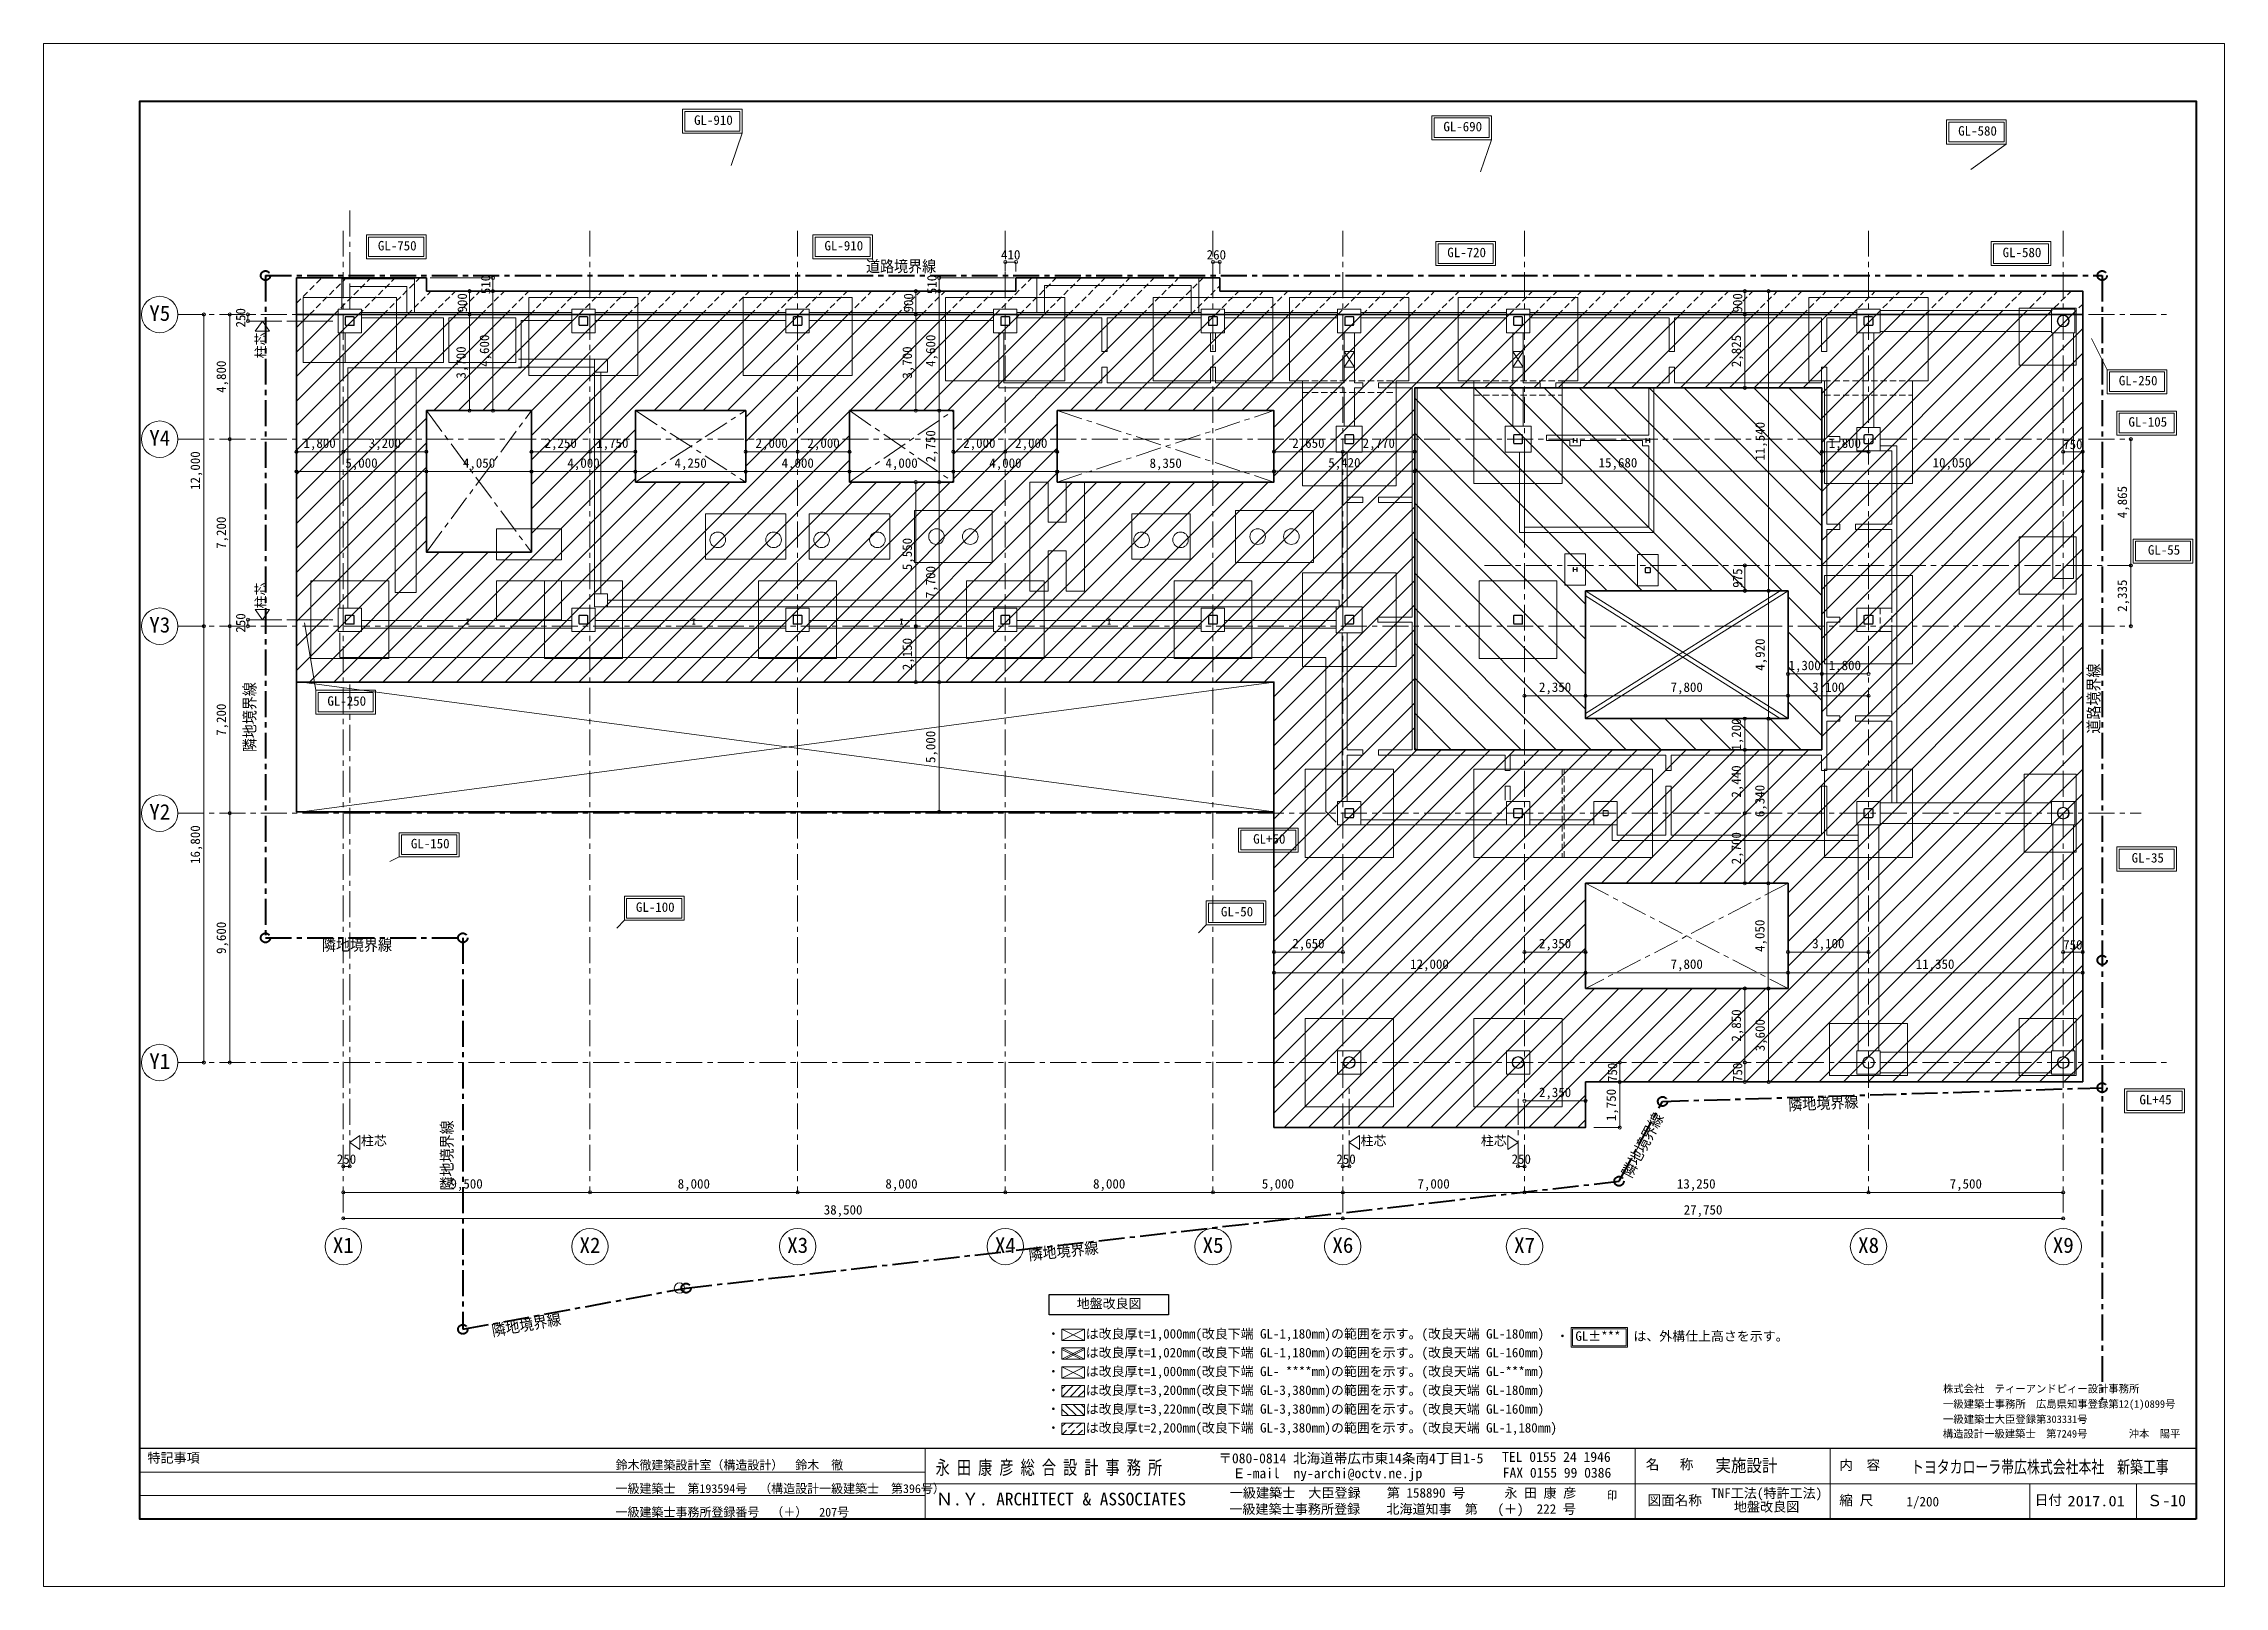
# Model space of a CAD drawing. Units: millimetres at full size, sheet at 1:200. Extents: x -104640 to 71710, y -46154 to 74864.
# Drawn here: x -104640 to -20640, y 15464 to 74864 of the extents above; entities that cross this region are included whole.
import ezdxf
from ezdxf.enums import TextEntityAlignment as Align

# ---------------------------------------------------------------- set-up
doc = ezdxf.new("R2010")
doc.units = ezdxf.units.MM
doc.header["$LTSCALE"] = 200
doc.linetypes.add('CHAIN1', pattern=[8, 5, -1, 1, -1])
doc.linetypes.add('DASHED1', pattern=[1.8, 1.2, -0.6])
for name, color, linetype, lineweight in [('0-0_基準線', 7, 'Continuous', 18), ('0-1_躯体', 2, 'Continuous', 18), ('0-2_間仕切り', 3, 'Continuous', 25), ('0-3_建具', 2, 'Continuous', 35), ('0-4_設備家具', 7, 'CHAIN1', 18), ('0-5_仕上げ', 4, 'Continuous', 9), ('0-7_寸法', 4, 'Continuous', 9), ('0-8_補助線', 4, 'Continuous', 9), ('0-C_ガス設備', 7, 'Continuous', 18), ('0-D_防災設備', 6, 'CHAIN1', 40), ('0-F_', 4, 'Continuous', 9), ('2-2_間仕切り', 1, 'Continuous', 18), ('F-0_枠', 7, 'CHAIN1', 18)]:
    doc.layers.add(name, color=color, linetype=linetype, lineweight=lineweight)
doc.layers.add('2-1_躯体', color=7, linetype='Continuous')
doc.styles.add('ＭＳ ゴシック', font='')
doc.styles.add('ＭＳ 明朝', font='')
doc.styles.get('ＭＳ ゴシック').set_extended_font_data('MS Gothic')
doc.styles.get('ＭＳ 明朝').set_extended_font_data('MS Mincho')

msp = doc.modelspace()

# ---------------------------------------------------------------- texts
at = {"layer": '0-0_基準線', "color": 6, "style": 'ＭＳ ゴシック', "width": 0.75}
msp.add_text('永 田 康 彦 総 合 設 計 事 務 所', height=533.6, rotation=0.001, dxfattribs=at).set_placement((-70281.3, 19613.3), align=Align.BOTTOM_LEFT)
at = {"layer": '0-0_基準線', "color": 3, "style": 'ＭＳ ゴシック'}
for s, height, p in [('〒080-0814 北海道帯広市東14条南4丁目1-5', 384.2, (-59391.1, 20088)), ('内  容', 384.2, (-35474.4, 19830.5)), ('一級建築士事務所登録  \u3000北海道知事  第   (＋)\u3000222 号', 369.5, (-58967.7, 18145.9)), ('一級建築士  大臣登録\u3000\u3000第 158890 号\u3000    永 田 康 彦\u3000', 369.5, (-58950.1, 18768.9)), ('図面名称', 384.2, (-42861.3, 18470.5))]:
    msp.add_text(s, height=height, dxfattribs=at).set_placement(p, align=Align.BOTTOM_LEFT)
for s, rotation, p in [('TEL 0155 24 1946', 0.001, (-48461, 20141.7)), ('Ｅ-mail\u3000ny-archi@octv.ne.jp', 359.999, (-58855, 19512.1)), ('FAX 0155 99 0386', 0.001, (-48437.1, 19532.8))]:
    msp.add_text(s, height=384.2, rotation=rotation, dxfattribs=at).set_placement(p, align=Align.BOTTOM_LEFT)
for s, width, p in [('実施設計', 0.9, (-40240.4, 19728.4)), ('トヨタカローラ帯広株式会社本社\u3000新築工事\u3000', 0.75, (-32710.9, 19675.1))]:
    msp.add_text(s, height=485.1, dxfattribs=dict(at, width=width)).set_placement(p, align=Align.BOTTOM_LEFT)
at = {"layer": '0-0_基準線', "color": 2, "style": 'ＭＳ ゴシック'}
msp.add_text('Ｎ.Ｙ. ARCHITECT & ASSOCIATES', height=488.5, dxfattribs=at).set_placement((-70276.1, 18434.3), align=Align.BOTTOM_LEFT)
at = {"layer": '0-0_基準線', "style": 'ＭＳ ゴシック', "width": 0.9}
msp.add_text('印', height=323.4, dxfattribs=at).set_placement((-44429.7, 18708.7), align=Align.BOTTOM_LEFT)
at = {"layer": '0-1_躯体', "color": 3, "style": 'ＭＳ ゴシック'}
msp.add_text('特記事項', height=369.5, dxfattribs=at).set_placement((-100642.9, 20118), align=Align.BOTTOM_LEFT)
at = {"layer": '0-2_間仕切り', "style": 'ＭＳ ゴシック'}
for s, height, p in [('名 \u3000称', 384.2, (-42927.6, 19851.9)), ('TNF工法(特許工法)', 369.5, (-40409.1, 18754.9)), ('地盤改良図', 369.5, (-39534.5, 18234.7)), ('縮 尺', 384.2, (-35474.4, 18470.5)), ('1/200', 369.5, (-32887.3, 18430.5)), ('日付', 384.2, (-27943.9, 18482)), ('Ｓ-10', 444.1, (-23630.8, 18414.6))]:
    msp.add_text(s, height=height, dxfattribs=at).set_placement(p, align=Align.BOTTOM_LEFT)
at = {"layer": '0-2_間仕切り', "style": 'ＭＳ ゴシック', "width": 1.15}
msp.add_text('2017.01', height=404.3, dxfattribs=at).set_placement((-26687.2, 18424.5), align=Align.BOTTOM_LEFT)
at = {"layer": '0-3_建具', "color": 7, "style": 'ＭＳ 明朝'}
msp.add_text('鈴木徹建築設計室（構造設計）\u3000鈴木\u3000徹', height=338.3, rotation=0.001, dxfattribs=at).set_placement((-82609.7, 19863.1), align=Align.BOTTOM_LEFT)
for s, p in [('一級建築士\u3000第193594号\u3000（構造設計一級建築士\u3000第396号）', (-82609.7, 18956.4)), ('一級建築士事務所登録番号\u3000（＋）\u3000207号', (-82609.7, 18049.8))]:
    msp.add_text(s, height=338.3, dxfattribs=at).set_placement(p, align=Align.BOTTOM_LEFT)
at = {"layer": '0-5_仕上げ', "style": 'ＭＳ ゴシック'}
for s, p in [('GL-910', (-79585.3, 71626.6)), ('GL-690', (-50723, 71378)), ('GL-580', (-30892.8, 71212.8)), ('GL-750', (-91764, 66791.7)), ('GL-910', (-74562.7, 66791.7)), ('GL-720', (-50572.2, 66531.9)), ('GL-580', (-29180.5, 66531.9)), ('GL-250', (-24706.2, 61596.6)), ('GL-105', (-24335.8, 60006.7)), ('GL-55', (-23586.3, 55077.8)), ('GL-250', (-93709.1, 49261.4)), ('GL-150', (-90493.3, 43770.4)), ('GL+50', (-58049.4, 43950.5)), ('GL-35', (-24212.3, 43222.6)), ('GL-100', (-81825.5, 41325.5)), ('GL-50', (-59292.2, 41150.8)), ('GL+45', (-23912.7, 33912.2))]:
    msp.add_text(s, height=365.1, dxfattribs=at).set_placement(p, align=Align.BOTTOM_LEFT)
at = {"layer": '0-5_仕上げ', "color": 7, "style": 'ＭＳ ゴシック'}
for s, p in [('地盤改良図', (-64844.1, 26062.5)), ('・\u3000\u3000は改良厚t=1,000mm(改良下端 GL-1,180mm)の範囲を示す。(改良天端 GL-180mm)', (-65994.6, 24896.3)), ('・ GL±***  は、外構仕上高さを示す。', (-46385.1, 24808.5)), ('・\u3000\u3000は改良厚t=1,020mm(改良下端 GL-1,180mm)の範囲を示す。(改良天端 GL-160mm)', (-65994.6, 24172.5)), ('・\u3000\u3000は改良厚t=1,000mm(改良下端 GL- ****mm)の範囲を示す。(改良天端 GL-***mm)', (-65994.6, 23448.7)), ('・\u3000\u3000は改良厚t=3,200mm(改良下端 GL-3,380mm)の範囲を示す。(改良天端 GL-180mm)', (-65994.6, 22724.9)), ('・\u3000\u3000は改良厚t=3,220mm(改良下端 GL-3,380mm)の範囲を示す。(改良天端 GL-160mm)', (-65994.6, 22001.1)), ('・\u3000\u3000は改良厚t=2,200mm(改良下端 GL-3,380mm)の範囲を示す。(改良天端 GL-1,180mm)', (-65994.6, 21277.3))]:
    msp.add_text(s, height=365.1, dxfattribs=at).set_placement(p, align=Align.BOTTOM_LEFT)
at = {"layer": '0-7_寸法', "color": 7, "style": 'ＭＳ ゴシック'}
for s, p in [('410', (-67761.5, 66443.5)), ('260', (-59840.6, 66443.5)), ('1,800', (-94630, 59190.8)), ('3,200', (-92116.5, 59190.8)), ('2,250', (-85342.5, 59190.8)), ('1,750', (-83355, 59190.8)), ('2,000', (-77217.5, 59190.8)), ('2,000', (-75217.5, 59190.8)), ('2,000', (-69217.5, 59190.8)), ('2,000', (-67217.5, 59190.8)), ('2,650', (-56542.5, 59190.8)), ('2,770', (-53832.5, 59190.8)), ('1,800', (-35880, 59190.8)), ('5,000', (-93016.5, 58425.5)), ('4,050', (-88488.7, 58425.5)), ('4,000', (-84463.7, 58422.9)), ('4,250', (-80338.7, 58422.9)), ('4,000', (-76213.7, 58422.9)), ('4,000', (-72213.7, 58422.9)), ('4,000', (-68213.7, 58422.9)), ('8,350', (-62041.5, 58419.9)), ('5,420', (-55156.5, 58436.1)), ('15,680', (-44743.5, 58436.1)), ('10,050', (-31878.6, 58436.1)), ('750', (-26849.3, 59142.5)), ('1,300', (-37430, 50632.2)), ('1,800', (-35880, 50632.2)), ('2,350', (-47042.5, 49794.7)), ('7,800', (-41971.3, 49794.7)), ('3,100', (-36516.5, 49794.7)), ('2,650', (-56542.5, 39924.3)), ('2,350', (-47042.5, 39924.3)), ('3,100', (-36516.5, 39924.3)), ('750', (-26849.3, 39876.1)), ('12,000', (-52003.5, 39130.6)), ('7,800', (-41971.3, 39130.6)), ('11,350', (-32528.6, 39130.6)), ('2,350', (-47042.5, 34192.9)), ('250', (-93345.5, 31622.9)), ('250', (-54845.5, 31622.9)), ('250', (-48095.5, 31622.9)), ('9,500', (-88968.4, 30671.2)), ('8,000', (-80216.5, 30671.2)), ('8,000', (-72216.5, 30671.2)), ('8,000', (-64216.5, 30671.2)), ('5,000', (-57716.5, 30671.2)), ('7,000', (-51721.3, 30671.2)), ('13,250', (-41728.5, 30671.2)), ('7,500', (-31221.3, 30671.2)), ('38,500', (-74590, 29671.2)), ('27,750', (-41466, 29671.2))]:
    msp.add_text(s, height=365.1, dxfattribs=at).set_placement(p, align=Align.BOTTOM_LEFT)
for s, p in [('510', (-87321.8, 65216.9)), ('510', (-70134.1, 65216.9)), ('900', (-88223.2, 64509.8)), ('900', (-71035.5, 64509.8)), ('900', (-39101.9, 64509.8)), ('250', (-96759.7, 63935.9)), ('3,700', (-88271.4, 61964.8)), ('4,600', (-87370, 62417.6)), ('3,700', (-71083.8, 61964.8)), ('4,600', (-70182.4, 62417.6)), ('2,825', (-39150.2, 62406.3)), ('4,800', (-97507.9, 61417.7)), ('2,750', (-70182.4, 58738.9)), ('11,540', (-38234.8, 58807.8)), ('12,000', (-98507.9, 57677.8)), ('4,865', (-24282.5, 56590.1)), ('7,200', (-97507.9, 55410.1)), ('5,550', (-71083.8, 54589.8)), ('7,700', (-70182.4, 53510.1)), ('975', (-39101.9, 53912.3)), ('2,335', (-24282.5, 52986.3)), ('250', (-96759.7, 52185.9)), ('2,150', (-71083.8, 50738.9)), ('4,920', (-38234.8, 50717.7)), ('7,200', (-97507.9, 48210.1)), ('1,200', (-39150.2, 47641.3)), ('5,000', (-70182.4, 47164.8)), ('2,440', (-39150.2, 45833.9)), ('6,340', (-38244.8, 45082)), ('16,800', (-98507.9, 43277.8)), ('2,700', (-39150.2, 43263.9)), ('9,600', (-97507.9, 39812.9)), ('4,050', (-38244.8, 39892.7)), ('2,850', (-39150.2, 36438.9)), ('3,600', (-38234.8, 36064.9)), ('750', (-43920.8, 34882.1)), ('750', (-39101.9, 34882.1)), ('1,750', (-43969, 33376.4))]:
    msp.add_text(s, height=365.1, rotation=90, dxfattribs=at).set_placement(p, align=Align.BOTTOM_LEFT)
at = {"layer": '0-C_ガス設備', "style": 'ＭＳ ゴシック', "width": 0.9}
for s, p in [('道路境界線', (-72963.3, 65939.5)), ('隣地境界線', (-93920.7, 39808.5))]:
    msp.add_text(s, height=439.9, dxfattribs=at).set_placement(p, align=Align.BOTTOM_LEFT)
for s, rotation, p in [('道路境界線', 90, (-25322.6, 48294)), ('隣地境界線', 90, (-96352.2, 47578.1)), ('隣地境界線', 62, (-43374.4, 31097.8)), ('隣地境界線', 2.5, (-37420.1, 33657.6)), ('隣地境界線', 90, (-88752.2, 30704.3)), ('隣地境界線', 6, (-66662.4, 27883.6)), ('隣地境界線', 10, (-87317, 24957.9))]:
    msp.add_text(s, height=439.9, rotation=rotation, dxfattribs=at).set_placement(p, align=Align.BOTTOM_LEFT)
at = {"layer": '0-F_', "color": 7, "style": 'ＭＳ ゴシック'}
for s, p in [('Y5', (-100569.8, 64011.7)), ('Y4', (-100569.8, 59211.7)), ('Y3', (-100569.8, 52011.7)), ('Y2', (-100569.8, 44811.7)), ('Y1', (-100569.8, 35211.7)), ('X1', (-93497.9, 28125.9)), ('X2', (-83997.9, 28125.9)), ('X3', (-75997.9, 28125.9)), ('X4', (-67997.9, 28125.9)), ('X5', (-59997.9, 28125.9)), ('X6', (-54997.9, 28125.9)), ('X7', (-47997.9, 28125.9)), ('X8', (-34747.9, 28125.9)), ('X9', (-27247.9, 28125.9))]:
    msp.add_text(s, height=592.4, dxfattribs=at).set_placement(p, align=Align.BOTTOM_LEFT)
at = {"layer": '0-F_', "style": 'ＭＳ ゴシック'}
for p in [(-95994, 62743), (-95994, 53116.1)]:
    msp.add_text('柱芯', height=365.1, rotation=90, dxfattribs=at).set_placement(p, align=Align.BOTTOM_LEFT)
for p in [(-92415.2, 32332.1), (-53915.2, 32332.1), (-49280.1, 32332.1)]:
    msp.add_text('柱芯', height=365.1, dxfattribs=at).set_placement(p, align=Align.BOTTOM_LEFT)
at = {"layer": '2-1_躯体', "style": 'ＭＳ ゴシック'}
for s, p in [('株式会社\u3000ティーアンドピィー設計事務所', (-31477.3, 22838.9)), ('一級建築士事務所\u3000広島県知事登録第12(1)0899号', (-31477.3, 22252.2)), ('一級建築士大臣登録第303331号', (-31477.3, 21665.5)), ('構造設計一級建築士\u3000第7249号\u3000\u3000\u3000\u3000沖本\u3000陽平', (-31486.5, 21105.1))]:
    msp.add_text(s, height=291.8, dxfattribs=at).set_placement(p, align=Align.BOTTOM_LEFT)

# ---------------------------------------------------------------- blocks, each defined once
blk = doc.blocks.new('_Small(1)')
at = {"layer": '0-7_寸法', "color": 1, "lineweight": 18}
blk.add_circle((0, 0), 50, dxfattribs=at)

# ---------------------------------------------------------------- linework, layer by layer
at = {"layer": '0-0_基準線'}
for p, q in [((-93023.1, 64328.3), (-93023.1, 64038.3)), ((-93011.1, 64328.3), (-93011.1, 64038.3)), ((-92703.1, 64358.3), (-92993.1, 64358.3)), ((-92703.1, 64346.3), (-92993.1, 64346.3)), ((-92993.1, 64020.3), (-92703.1, 64020.3)), ((-92993.1, 64008.3), (-92703.1, 64008.3)), ((-92685.1, 64038.3), (-92685.1, 64328.3)), ((-92673.1, 64038.3), (-92673.1, 64328.3)), ((-84023.1, 64328.3), (-84023.1, 64038.3)), ((-84011.1, 64328.3), (-84011.1, 64038.3)), ((-83703.1, 64358.3), (-83993.1, 64358.3)), ((-83703.1, 64346.3), (-83993.1, 64346.3)), ((-83993.1, 64020.3), (-83703.1, 64020.3)), ((-83993.1, 64008.3), (-83703.1, 64008.3)), ((-83685.1, 64038.3), (-83685.1, 64328.3)), ((-83673.1, 64038.3), (-83673.1, 64328.3)), ((-75773.1, 64328.3), (-75773.1, 64038.3)), ((-75761.1, 64328.3), (-75761.1, 64038.3)), ((-75453.1, 64358.3), (-75743.1, 64358.3)), ((-75453.1, 64346.3), (-75743.1, 64346.3)), ((-75743.1, 64020.3), (-75453.1, 64020.3)), ((-75743.1, 64008.3), (-75453.1, 64008.3)), ((-75435.1, 64038.3), (-75435.1, 64328.3)), ((-75423.1, 64038.3), (-75423.1, 64328.3)), ((-67773.1, 64328.3), (-67773.1, 64038.3)), ((-67761.1, 64328.3), (-67761.1, 64038.3)), ((-67453.1, 64358.3), (-67743.1, 64358.3)), ((-67453.1, 64346.3), (-67743.1, 64346.3)), ((-67743.1, 64020.3), (-67453.1, 64020.3)), ((-67743.1, 64008.3), (-67453.1, 64008.3)), ((-67435.1, 64038.3), (-67435.1, 64328.3)), ((-67423.1, 64038.3), (-67423.1, 64328.3)), ((-59773.1, 64328.3), (-59773.1, 64038.3)), ((-59761.1, 64328.3), (-59761.1, 64038.3)), ((-59453.1, 64358.3), (-59743.1, 64358.3)), ((-59453.1, 64346.3), (-59743.1, 64346.3)), ((-59743.1, 64020.3), (-59453.1, 64020.3)), ((-59743.1, 64008.3), (-59453.1, 64008.3)), ((-59435.1, 64038.3), (-59435.1, 64328.3)), ((-59423.1, 64038.3), (-59423.1, 64328.3)), ((-54523.1, 64328.3), (-54523.1, 64038.3)), ((-54511.1, 64328.3), (-54511.1, 64038.3)), ((-54203.1, 64358.3), (-54493.1, 64358.3)), ((-54203.1, 64346.3), (-54493.1, 64346.3)), ((-54493.1, 64020.3), (-54203.1, 64020.3)), ((-54493.1, 64008.3), (-54203.1, 64008.3)), ((-54185.1, 64038.3), (-54185.1, 64328.3)), ((-54173.1, 64038.3), (-54173.1, 64328.3)), ((-48023.1, 64328.3), (-48023.1, 64038.3)), ((-48011.1, 64328.3), (-48011.1, 64038.3)), ((-47703.1, 64358.3), (-47993.1, 64358.3)), ((-47703.1, 64346.3), (-47993.1, 64346.3)), ((-47993.1, 64020.3), (-47703.1, 64020.3)), ((-47993.1, 64008.3), (-47703.1, 64008.3)), ((-47685.1, 64038.3), (-47685.1, 64328.3)), ((-47673.1, 64038.3), (-47673.1, 64328.3)), ((-34523.1, 64328.3), (-34523.1, 64038.3)), ((-34511.1, 64328.3), (-34511.1, 64038.3)), ((-34203.1, 64358.3), (-34493.1, 64358.3)), ((-34203.1, 64346.3), (-34493.1, 64346.3)), ((-34493.1, 64020.3), (-34203.1, 64020.3)), ((-34493.1, 64008.3), (-34203.1, 64008.3)), ((-34185.1, 64038.3), (-34185.1, 64328.3)), ((-34173.1, 64038.3), (-34173.1, 64328.3)), ((-54523.1, 59778.3), (-54523.1, 59488.3)), ((-54511.1, 59778.3), (-54511.1, 59488.3)), ((-54203.1, 59808.3), (-54493.1, 59808.3)), ((-54203.1, 59796.3), (-54493.1, 59796.3)), ((-54185.1, 59488.3), (-54185.1, 59778.3)), ((-54173.1, 59488.3), (-54173.1, 59778.3)), ((-48023.1, 59778.3), (-48023.1, 59488.3)), ((-48011.1, 59778.3), (-48011.1, 59488.3)), ((-47703.1, 59808.3), (-47993.1, 59808.3)), ((-47703.1, 59796.3), (-47993.1, 59796.3)), ((-47685.1, 59488.3), (-47685.1, 59778.3)), ((-47673.1, 59488.3), (-47673.1, 59778.3)), ((-34523.1, 59778.3), (-34523.1, 59488.3)), ((-34511.1, 59778.3), (-34511.1, 59488.3)), ((-34203.1, 59808.3), (-34493.1, 59808.3)), ((-34203.1, 59796.3), (-34493.1, 59796.3)), ((-34185.1, 59488.3), (-34185.1, 59778.3)), ((-34173.1, 59488.3), (-34173.1, 59778.3)), ((-54493.1, 59470.3), (-54203.1, 59470.3)), ((-54493.1, 59458.3), (-54203.1, 59458.3)), ((-47993.1, 59470.3), (-47703.1, 59470.3)), ((-47993.1, 59458.3), (-47703.1, 59458.3)), ((-45591.1, 59586.8), (-45705.1, 59586.8)), ((-45705.1, 59579.8), (-45591.1, 59579.8)), ((-42791.1, 59586.8), (-42905.1, 59586.8)), ((-42905.1, 59579.8), (-42791.1, 59579.8)), ((-34493.1, 59470.3), (-34203.1, 59470.3)), ((-34493.1, 59458.3), (-34203.1, 59458.3)), ((-45591.1, 54621.8), (-45705.1, 54621.8)), ((-45705.1, 54614.8), (-45591.1, 54614.8)), ((-42948.1, 54670.8), (-42948.1, 54515.8)), ((-42939.1, 54670.8), (-42939.1, 54515.8)), ((-42770.6, 54693.3), (-42925.6, 54693.3)), ((-42770.6, 54684.3), (-42925.6, 54684.3)), ((-42757.1, 54515.8), (-42757.1, 54670.8)), ((-42748.1, 54515.8), (-42748.1, 54670.8)), ((-42925.6, 54502.3), (-42770.6, 54502.3)), ((-42925.6, 54493.3), (-42770.6, 54493.3)), ((-93023.1, 52828.3), (-93023.1, 52538.3)), ((-93011.1, 52828.3), (-93011.1, 52538.3)), ((-92703.1, 52858.3), (-92993.1, 52858.3)), ((-92703.1, 52846.3), (-92993.1, 52846.3)), ((-92993.1, 52520.3), (-92703.1, 52520.3)), ((-92993.1, 52508.3), (-92703.1, 52508.3)), ((-92685.1, 52538.3), (-92685.1, 52828.3)), ((-92673.1, 52538.3), (-92673.1, 52828.3)), ((-88300.8, 52692.3), (-88300.8, 52524.3)), ((-88295.3, 52524.3), (-88295.3, 52692.3)), ((-84023.1, 52828.3), (-84023.1, 52538.3)), ((-84011.1, 52828.3), (-84011.1, 52538.3)), ((-83703.1, 52858.3), (-83993.1, 52858.3)), ((-83703.1, 52846.3), (-83993.1, 52846.3)), ((-83993.1, 52520.3), (-83703.1, 52520.3)), ((-83993.1, 52508.3), (-83703.1, 52508.3)), ((-83685.1, 52538.3), (-83685.1, 52828.3)), ((-83673.1, 52538.3), (-83673.1, 52828.3)), ((-79600.8, 52692.3), (-79600.8, 52524.3)), ((-79595.3, 52524.3), (-79595.3, 52692.3)), ((-75773.1, 52828.3), (-75773.1, 52538.3)), ((-75761.1, 52828.3), (-75761.1, 52538.3)), ((-75453.1, 52858.3), (-75743.1, 52858.3)), ((-75453.1, 52846.3), (-75743.1, 52846.3)), ((-75743.1, 52520.3), (-75453.1, 52520.3)), ((-75743.1, 52508.3), (-75453.1, 52508.3)), ((-75435.1, 52538.3), (-75435.1, 52828.3)), ((-75423.1, 52538.3), (-75423.1, 52828.3)), ((-71600.8, 52692.3), (-71600.8, 52524.3)), ((-71595.3, 52524.3), (-71595.3, 52692.3)), ((-67773.1, 52828.3), (-67773.1, 52538.3)), ((-67761.1, 52828.3), (-67761.1, 52538.3)), ((-67453.1, 52858.3), (-67743.1, 52858.3)), ((-67453.1, 52846.3), (-67743.1, 52846.3)), ((-67743.1, 52520.3), (-67453.1, 52520.3)), ((-67743.1, 52508.3), (-67453.1, 52508.3)), ((-67435.1, 52538.3), (-67435.1, 52828.3)), ((-67423.1, 52538.3), (-67423.1, 52828.3)), ((-63600.8, 52692.3), (-63600.8, 52524.3)), ((-63595.3, 52524.3), (-63595.3, 52692.3)), ((-59773.1, 52828.3), (-59773.1, 52538.3)), ((-59761.1, 52828.3), (-59761.1, 52538.3)), ((-59453.1, 52858.3), (-59743.1, 52858.3)), ((-59453.1, 52846.3), (-59743.1, 52846.3)), ((-59743.1, 52520.3), (-59453.1, 52520.3)), ((-59743.1, 52508.3), (-59453.1, 52508.3)), ((-59435.1, 52538.3), (-59435.1, 52828.3)), ((-59423.1, 52538.3), (-59423.1, 52828.3)), ((-54523.1, 52828.3), (-54523.1, 52538.3)), ((-54511.1, 52828.3), (-54511.1, 52538.3)), ((-54203.1, 52858.3), (-54493.1, 52858.3)), ((-54203.1, 52846.3), (-54493.1, 52846.3)), ((-54493.1, 52520.3), (-54203.1, 52520.3)), ((-54493.1, 52508.3), (-54203.1, 52508.3)), ((-54185.1, 52538.3), (-54185.1, 52828.3)), ((-54173.1, 52538.3), (-54173.1, 52828.3)), ((-48023.1, 52828.3), (-48023.1, 52538.3)), ((-48011.1, 52828.3), (-48011.1, 52538.3)), ((-47703.1, 52858.3), (-47993.1, 52858.3)), ((-47703.1, 52846.3), (-47993.1, 52846.3)), ((-47993.1, 52520.3), (-47703.1, 52520.3)), ((-47993.1, 52508.3), (-47703.1, 52508.3)), ((-47685.1, 52538.3), (-47685.1, 52828.3)), ((-47673.1, 52538.3), (-47673.1, 52828.3)), ((-34523.1, 52828.3), (-34523.1, 52538.3)), ((-34511.1, 52828.3), (-34511.1, 52538.3)), ((-34203.1, 52858.3), (-34493.1, 52858.3)), ((-34203.1, 52846.3), (-34493.1, 52846.3)), ((-34493.1, 52520.3), (-34203.1, 52520.3)), ((-34493.1, 52508.3), (-34203.1, 52508.3)), ((-34185.1, 52538.3), (-34185.1, 52828.3)), ((-34173.1, 52538.3), (-34173.1, 52828.3)), ((-54523.1, 45378.3), (-54523.1, 45088.3)), ((-54511.1, 45378.3), (-54511.1, 45088.3)), ((-54203.1, 45408.3), (-54493.1, 45408.3)), ((-54203.1, 45396.3), (-54493.1, 45396.3)), ((-54185.1, 45088.3), (-54185.1, 45378.3)), ((-54173.1, 45088.3), (-54173.1, 45378.3)), ((-48023.1, 45378.3), (-48023.1, 45088.3)), ((-48011.1, 45378.3), (-48011.1, 45088.3)), ((-47703.1, 45408.3), (-47993.1, 45408.3)), ((-47703.1, 45396.3), (-47993.1, 45396.3)), ((-47685.1, 45088.3), (-47685.1, 45378.3)), ((-47673.1, 45088.3), (-47673.1, 45378.3)), ((-34523.1, 45378.3), (-34523.1, 45088.3)), ((-34511.1, 45378.3), (-34511.1, 45088.3)), ((-34203.1, 45408.3), (-34493.1, 45408.3)), ((-34203.1, 45396.3), (-34493.1, 45396.3)), ((-34185.1, 45088.3), (-34185.1, 45378.3)), ((-34173.1, 45088.3), (-34173.1, 45378.3)), ((-54493.1, 45070.3), (-54203.1, 45070.3)), ((-54493.1, 45058.3), (-54203.1, 45058.3)), ((-47993.1, 45070.3), (-47703.1, 45070.3)), ((-47993.1, 45058.3), (-47703.1, 45058.3)), ((-44573.1, 45310.8), (-44573.1, 45155.8)), ((-44564.1, 45310.8), (-44564.1, 45155.8)), ((-44395.6, 45333.3), (-44550.6, 45333.3)), ((-44395.6, 45324.3), (-44550.6, 45324.3)), ((-44550.6, 45142.3), (-44395.6, 45142.3)), ((-44550.6, 45133.3), (-44395.6, 45133.3)), ((-44382.1, 45155.8), (-44382.1, 45310.8)), ((-44373.1, 45155.8), (-44373.1, 45310.8)), ((-34493.1, 45070.3), (-34203.1, 45070.3)), ((-34493.1, 45058.3), (-34203.1, 45058.3))]:
    msp.add_line(p, q, dxfattribs=at)
at = {"layer": '0-0_基準線', "color": 3, "lineweight": 25}
msp.add_line((-21731.1, 20770.8), (-100931.1, 20770.8), dxfattribs=at)
at = {"layer": '0-0_基準線', "color": 6, "lineweight": 40}
msp.add_line((-21731.1, 18050.8), (-39731.1, 18050.8), dxfattribs=at)
msp.add_lwpolyline([(-21731.1, 18050.8), (-100931.1, 18050.8), (-100931.1, 72650.8), (-21731.1, 72650.8)], close=True, dxfattribs=at)
at = {"layer": '0-0_基準線'}
for points in [[(-45713.1, 59594.8), (-45713.1, 59658.3), (-45723.1, 59658.3), (-45723.1, 59508.3), (-45713.1, 59508.3), (-45713.1, 59571.8)], [(-45573.1, 59508.3), (-45573.1, 59658.3), (-45583.1, 59658.3), (-45583.1, 59594.8)], [(-42913.1, 59594.8), (-42913.1, 59658.3), (-42923.1, 59658.3), (-42923.1, 59508.3), (-42913.1, 59508.3), (-42913.1, 59571.8)], [(-42773.1, 59508.3), (-42773.1, 59658.3), (-42783.1, 59658.3), (-42783.1, 59594.8)], [(-45583.1, 59571.8), (-45583.1, 59508.3), (-45573.1, 59508.3)], [(-42783.1, 59571.8), (-42783.1, 59508.3), (-42773.1, 59508.3)], [(-45713.1, 54629.8), (-45713.1, 54693.3), (-45723.1, 54693.3), (-45723.1, 54543.3), (-45713.1, 54543.3), (-45713.1, 54606.8)], [(-45573.1, 54543.3), (-45573.1, 54693.3), (-45583.1, 54693.3), (-45583.1, 54629.8)], [(-45583.1, 54606.8), (-45583.1, 54543.3), (-45573.1, 54543.3)], [(-88287.3, 52700.3), (-88248.1, 52700.3), (-88248.1, 52708.3), (-88348.1, 52708.3), (-88348.1, 52700.3), (-88308.8, 52700.3)], [(-88348.1, 52508.3), (-88248.1, 52508.3), (-88248.1, 52516.3), (-88287.3, 52516.3)], [(-88308.8, 52516.3), (-88348.1, 52516.3), (-88348.1, 52508.3)], [(-79587.3, 52700.3), (-79548.1, 52700.3), (-79548.1, 52708.3), (-79648.1, 52708.3), (-79648.1, 52700.3), (-79608.8, 52700.3)], [(-79648.1, 52508.3), (-79548.1, 52508.3), (-79548.1, 52516.3), (-79587.3, 52516.3)], [(-79608.8, 52516.3), (-79648.1, 52516.3), (-79648.1, 52508.3)], [(-71587.3, 52700.3), (-71548.1, 52700.3), (-71548.1, 52708.3), (-71648.1, 52708.3), (-71648.1, 52700.3), (-71608.8, 52700.3)], [(-71648.1, 52508.3), (-71548.1, 52508.3), (-71548.1, 52516.3), (-71587.3, 52516.3)], [(-71608.8, 52516.3), (-71648.1, 52516.3), (-71648.1, 52508.3)], [(-63587.3, 52700.3), (-63548.1, 52700.3), (-63548.1, 52708.3), (-63648.1, 52708.3), (-63648.1, 52700.3), (-63608.8, 52700.3)], [(-63648.1, 52508.3), (-63548.1, 52508.3), (-63548.1, 52516.3), (-63587.3, 52516.3)], [(-63608.8, 52516.3), (-63648.1, 52516.3), (-63648.1, 52508.3)]]:
    msp.add_lwpolyline(points, dxfattribs=at)
at = {"layer": '0-0_基準線', "color": 4, "lineweight": 9}
msp.add_circle((-80148.1, 26947.3), 200, dxfattribs=at)
at = {"layer": '0-0_基準線'}
for centre, radius, start, end in [((-92993.1, 64328.3), 30, 90, 180), ((-92993.1, 64038.3), 30, 180, 270), ((-92993.1, 64328.3), 18, 90, 180), ((-92993.1, 64038.3), 18, 180, 270), ((-92703.1, 64328.3), 30, 0, 90), ((-92703.1, 64328.3), 18, 0, 90), ((-92703.1, 64038.3), 18, 270, 0), ((-92703.1, 64038.3), 30, 270, 0), ((-83993.1, 64328.3), 30, 90, 180), ((-83993.1, 64038.3), 30, 180, 270), ((-83993.1, 64328.3), 18, 90, 180), ((-83993.1, 64038.3), 18, 180, 270), ((-83703.1, 64328.3), 30, 0, 90), ((-83703.1, 64328.3), 18, 0, 90), ((-83703.1, 64038.3), 18, 270, 0), ((-83703.1, 64038.3), 30, 270, 0), ((-75743.1, 64328.3), 30, 90, 180), ((-75743.1, 64038.3), 30, 180, 270), ((-75743.1, 64328.3), 18, 90, 180), ((-75743.1, 64038.3), 18, 180, 270), ((-75453.1, 64328.3), 30, 0, 90), ((-75453.1, 64328.3), 18, 0, 90), ((-75453.1, 64038.3), 18, 270, 0), ((-75453.1, 64038.3), 30, 270, 0), ((-67743.1, 64328.3), 30, 90, 180), ((-67743.1, 64038.3), 30, 180, 270), ((-67743.1, 64328.3), 18, 90, 180), ((-67743.1, 64038.3), 18, 180, 270), ((-67453.1, 64328.3), 30, 0, 90), ((-67453.1, 64328.3), 18, 0, 90), ((-67453.1, 64038.3), 18, 270, 0), ((-67453.1, 64038.3), 30, 270, 0), ((-59743.1, 64328.3), 30, 90, 180), ((-59743.1, 64038.3), 30, 180, 270), ((-59743.1, 64328.3), 18, 90, 180), ((-59743.1, 64038.3), 18, 180, 270), ((-59453.1, 64328.3), 30, 0, 90), ((-59453.1, 64328.3), 18, 0, 90), ((-59453.1, 64038.3), 18, 270, 0), ((-59453.1, 64038.3), 30, 270, 0), ((-54493.1, 64328.3), 30, 90, 180), ((-54493.1, 64038.3), 30, 180, 270), ((-54493.1, 64328.3), 18, 90, 180), ((-54493.1, 64038.3), 18, 180, 270), ((-54203.1, 64328.3), 30, 0, 90), ((-54203.1, 64328.3), 18, 0, 90), ((-54203.1, 64038.3), 18, 270, 0), ((-54203.1, 64038.3), 30, 270, 0), ((-47993.1, 64328.3), 30, 90, 180), ((-47993.1, 64038.3), 30, 180, 270), ((-47993.1, 64328.3), 18, 90, 180), ((-47993.1, 64038.3), 18, 180, 270), ((-47703.1, 64328.3), 30, 0, 90), ((-47703.1, 64328.3), 18, 0, 90), ((-47703.1, 64038.3), 18, 270, 0), ((-47703.1, 64038.3), 30, 270, 0), ((-34493.1, 64328.3), 30, 90, 180), ((-34493.1, 64038.3), 30, 180, 270), ((-34493.1, 64328.3), 18, 90, 180), ((-34493.1, 64038.3), 18, 180, 270), ((-34203.1, 64328.3), 30, 0, 90), ((-34203.1, 64328.3), 18, 0, 90), ((-34203.1, 64038.3), 18, 270, 0), ((-34203.1, 64038.3), 30, 270, 0), ((-26848.1, 64183.3), 228.6, 0, 180), ((-26848.1, 64183.3), 228.6, 180, 0), ((-26848.1, 64183.3), 212.6, 0, 180), ((-26848.1, 64183.3), 212.6, 180, 0), ((-54493.1, 59778.3), 30, 90, 180), ((-54493.1, 59778.3), 18, 90, 180), ((-54203.1, 59778.3), 30, 0, 90), ((-54203.1, 59778.3), 18, 0, 90), ((-47993.1, 59778.3), 30, 90, 180), ((-47993.1, 59778.3), 18, 90, 180), ((-47703.1, 59778.3), 30, 0, 90), ((-47703.1, 59778.3), 18, 0, 90), ((-34493.1, 59778.3), 30, 90, 180), ((-34493.1, 59778.3), 18, 90, 180), ((-34203.1, 59778.3), 30, 0, 90), ((-34203.1, 59778.3), 18, 0, 90), ((-54493.1, 59488.3), 30, 180, 270), ((-54493.1, 59488.3), 18, 180, 270), ((-54203.1, 59488.3), 18, 270, 0), ((-54203.1, 59488.3), 30, 270, 0), ((-47993.1, 59488.3), 30, 180, 270), ((-47993.1, 59488.3), 18, 180, 270), ((-47703.1, 59488.3), 18, 270, 0), ((-47703.1, 59488.3), 30, 270, 0), ((-45705.1, 59594.8), 8, 180, 270), ((-45705.1, 59571.8), 8, 90, 180), ((-45591.1, 59594.8), 8, 270, 0), ((-45591.1, 59571.8), 8, 0, 90), ((-42905.1, 59594.8), 8, 180, 270), ((-42905.1, 59571.8), 8, 90, 180), ((-42791.1, 59594.8), 8, 270, 0), ((-42791.1, 59571.8), 8, 0, 90), ((-34493.1, 59488.3), 30, 180, 270), ((-34493.1, 59488.3), 18, 180, 270), ((-34203.1, 59488.3), 18, 270, 0), ((-34203.1, 59488.3), 30, 270, 0), ((-45705.1, 54629.8), 8, 180, 270), ((-45705.1, 54606.8), 8, 90, 180), ((-45591.1, 54629.8), 8, 270, 0), ((-45591.1, 54606.8), 8, 0, 90), ((-42925.6, 54670.8), 22.5, 90, 180), ((-42925.6, 54670.8), 13.5, 90, 180), ((-42770.6, 54670.8), 22.5, 0, 90), ((-42770.6, 54670.8), 13.5, 0, 90), ((-42925.6, 54515.8), 22.5, 180, 270), ((-42925.6, 54515.8), 13.5, 180, 270), ((-42770.6, 54515.8), 13.5, 270, 0), ((-42770.6, 54515.8), 22.5, 270, 0), ((-92993.1, 52828.3), 30, 90, 180), ((-92993.1, 52538.3), 30, 180, 270), ((-92993.1, 52828.3), 18, 90, 180), ((-92993.1, 52538.3), 18, 180, 270), ((-92703.1, 52828.3), 30, 0, 90), ((-92703.1, 52828.3), 18, 0, 90), ((-92703.1, 52538.3), 18, 270, 0), ((-92703.1, 52538.3), 30, 270, 0), ((-88308.8, 52692.3), 8, 0, 90), ((-88308.8, 52524.3), 8, 270, 0), ((-88287.3, 52692.3), 8, 90, 180), ((-88287.3, 52524.3), 8, 180, 270), ((-83993.1, 52828.3), 30, 90, 180), ((-83993.1, 52538.3), 30, 180, 270), ((-83993.1, 52828.3), 18, 90, 180), ((-83993.1, 52538.3), 18, 180, 270), ((-83703.1, 52828.3), 30, 0, 90), ((-83703.1, 52828.3), 18, 0, 90), ((-83703.1, 52538.3), 18, 270, 0), ((-83703.1, 52538.3), 30, 270, 0), ((-79608.8, 52692.3), 8, 0, 90), ((-79608.8, 52524.3), 8, 270, 0), ((-79587.3, 52692.3), 8, 90, 180), ((-79587.3, 52524.3), 8, 180, 270), ((-75743.1, 52828.3), 30, 90, 180), ((-75743.1, 52538.3), 30, 180, 270), ((-75743.1, 52828.3), 18, 90, 180), ((-75743.1, 52538.3), 18, 180, 270), ((-75453.1, 52828.3), 30, 0, 90), ((-75453.1, 52828.3), 18, 0, 90), ((-75453.1, 52538.3), 18, 270, 0), ((-75453.1, 52538.3), 30, 270, 0), ((-71608.8, 52692.3), 8, 0, 90), ((-71608.8, 52524.3), 8, 270, 0), ((-71587.3, 52692.3), 8, 90, 180), ((-71587.3, 52524.3), 8, 180, 270), ((-67743.1, 52828.3), 30, 90, 180), ((-67743.1, 52538.3), 30, 180, 270), ((-67743.1, 52828.3), 18, 90, 180), ((-67743.1, 52538.3), 18, 180, 270), ((-67453.1, 52828.3), 30, 0, 90), ((-67453.1, 52828.3), 18, 0, 90), ((-67453.1, 52538.3), 18, 270, 0), ((-67453.1, 52538.3), 30, 270, 0), ((-63608.8, 52692.3), 8, 0, 90), ((-63608.8, 52524.3), 8, 270, 0), ((-63587.3, 52692.3), 8, 90, 180), ((-63587.3, 52524.3), 8, 180, 270), ((-59743.1, 52828.3), 30, 90, 180), ((-59743.1, 52538.3), 30, 180, 270), ((-59743.1, 52828.3), 18, 90, 180), ((-59743.1, 52538.3), 18, 180, 270), ((-59453.1, 52828.3), 30, 0, 90), ((-59453.1, 52828.3), 18, 0, 90), ((-59453.1, 52538.3), 18, 270, 0), ((-59453.1, 52538.3), 30, 270, 0), ((-54493.1, 52828.3), 30, 90, 180), ((-54493.1, 52538.3), 30, 180, 270), ((-54493.1, 52828.3), 18, 90, 180), ((-54493.1, 52538.3), 18, 180, 270), ((-54203.1, 52828.3), 30, 0, 90), ((-54203.1, 52828.3), 18, 0, 90), ((-54203.1, 52538.3), 18, 270, 0), ((-54203.1, 52538.3), 30, 270, 0), ((-47993.1, 52828.3), 30, 90, 180), ((-47993.1, 52538.3), 30, 180, 270), ((-47993.1, 52828.3), 18, 90, 180), ((-47993.1, 52538.3), 18, 180, 270), ((-47703.1, 52828.3), 30, 0, 90), ((-47703.1, 52828.3), 18, 0, 90), ((-47703.1, 52538.3), 18, 270, 0), ((-47703.1, 52538.3), 30, 270, 0), ((-34493.1, 52828.3), 30, 90, 180), ((-34493.1, 52538.3), 30, 180, 270), ((-34493.1, 52828.3), 18, 90, 180), ((-34493.1, 52538.3), 18, 180, 270), ((-34203.1, 52828.3), 30, 0, 90), ((-34203.1, 52828.3), 18, 0, 90), ((-34203.1, 52538.3), 18, 270, 0), ((-34203.1, 52538.3), 30, 270, 0), ((-54493.1, 45378.3), 30, 90, 180), ((-54493.1, 45378.3), 18, 90, 180), ((-54203.1, 45378.3), 30, 0, 90), ((-54203.1, 45378.3), 18, 0, 90), ((-47993.1, 45378.3), 30, 90, 180), ((-47993.1, 45378.3), 18, 90, 180), ((-47703.1, 45378.3), 30, 0, 90), ((-47703.1, 45378.3), 18, 0, 90), ((-34493.1, 45378.3), 30, 90, 180), ((-34493.1, 45378.3), 18, 90, 180), ((-34203.1, 45378.3), 30, 0, 90), ((-34203.1, 45378.3), 18, 0, 90), ((-26848.1, 45233.3), 228.6, 0, 180), ((-26848.1, 45233.3), 212.6, 0, 180), ((-54493.1, 45088.3), 30, 180, 270), ((-54493.1, 45088.3), 18, 180, 270), ((-54203.1, 45088.3), 18, 270, 0), ((-54203.1, 45088.3), 30, 270, 0), ((-47993.1, 45088.3), 30, 180, 270), ((-47993.1, 45088.3), 18, 180, 270), ((-47703.1, 45088.3), 18, 270, 0), ((-47703.1, 45088.3), 30, 270, 0), ((-44550.6, 45310.8), 22.5, 90, 180), ((-44550.6, 45155.8), 22.5, 180, 270), ((-44550.6, 45310.8), 13.5, 90, 180), ((-44550.6, 45155.8), 13.5, 180, 270), ((-44395.6, 45310.8), 22.5, 0, 90), ((-44395.6, 45310.8), 13.5, 0, 90), ((-44395.6, 45155.8), 13.5, 270, 0), ((-44395.6, 45155.8), 22.5, 270, 0), ((-34493.1, 45088.3), 30, 180, 270), ((-34493.1, 45088.3), 18, 180, 270), ((-34203.1, 45088.3), 18, 270, 0), ((-34203.1, 45088.3), 30, 270, 0), ((-26848.1, 45233.3), 228.6, 180, 0), ((-26848.1, 45233.3), 212.6, 180, 0), ((-54348.1, 35633.3), 228.6, 0, 180), ((-54348.1, 35633.3), 228.6, 180, 0), ((-54348.1, 35633.3), 212.6, 0, 180), ((-54348.1, 35633.3), 212.6, 180, 0), ((-47848.1, 35633.3), 228.6, 0, 180), ((-47848.1, 35633.3), 228.6, 180, 0), ((-47848.1, 35633.3), 212.6, 0, 180), ((-47848.1, 35633.3), 212.6, 180, 0), ((-34348.1, 35633.3), 228.6, 0, 180), ((-34348.1, 35633.3), 228.6, 180, 0), ((-34348.1, 35633.3), 212.6, 0, 180), ((-34348.1, 35633.3), 212.6, 180, 0), ((-26848.1, 35633.3), 228.6, 0, 180), ((-26848.1, 35633.3), 228.6, 180, 0), ((-26848.1, 35633.3), 212.6, 0, 180), ((-26848.1, 35633.3), 212.6, 180, 0)]:
    msp.add_arc(centre, radius, start, end, dxfattribs=at)
at = {"layer": '0-1_躯体', "color": 7, "linetype": 'DASHED1'}
for p, q in [((-56148.1, 61883.1), (-52548.1, 61883.1)), ((-56148.1, 61433.3), (-52548.1, 61433.3)), ((-49548.1, 61883.1), (-46148.1, 61883.1)), ((-49548.1, 61333.3), (-46148.1, 61333.3)), ((-36048.1, 61883.1), (-32648.1, 61883.1)), ((-36048.1, 61333.3), (-32648.1, 61333.3)), ((-46148.1, 46933.3), (-46148.1, 43533.3)), ((-46073.1, 43533.3), (-46073.1, 46933.3))]:
    msp.add_line(p, q, dxfattribs=at)
at = {"layer": '0-1_躯体', "color": 7}
for p, q in [((-49548.1, 46933.3), (-46073.1, 46933.3)), ((-70679.1, 18050.8), (-70679.1, 20770.8)), ((-43331.2, 20762.4), (-43331.2, 18066.5)), ((-35831.1, 20771.4), (-35831.1, 18066.5)), ((-28131.1, 19413.8), (-28131.1, 18050.8)), ((-24031.1, 19413.8), (-24031.1, 18050.8))]:
    msp.add_line(p, q, dxfattribs=at)
for points in [[(-94648.1, 62583.1), (-91048.1, 62583.1), (-91048.1, 65083.1), (-94648.1, 65083.1)], [(-85948.1, 62083.1), (-81748.1, 62083.1), (-81748.1, 65083.1), (-85948.1, 65083.1)], [(-77698.1, 62083.1), (-73498.1, 62083.1), (-73498.1, 65083.1), (-77698.1, 65083.1)], [(-69898.1, 65083.1), (-65298.1, 65083.1), (-65298.1, 61883.1), (-69898.1, 61883.1)], [(-61898.1, 65083.1), (-57298.1, 65083.1), (-57298.1, 61883.1), (-61898.1, 61883.1)], [(-28548.1, 64683.3), (-26348.2, 64683.3), (-26348.2, 62483.3), (-28548.1, 62483.3)], [(-28548.1, 55868.3), (-26348.2, 55868.3), (-26348.2, 53668.3), (-28548.1, 53668.3)], [(-46048.1, 55218.3), (-45248.1, 55218.3), (-45248.1, 54018.3), (-46048.1, 54018.3)], [(-43248.1, 55193.3), (-42448.1, 55193.3), (-42448.1, 53993.3), (-43248.1, 53993.3)], [(-94348.1, 54183.3), (-91348.1, 54183.3), (-91348.1, 51183.3), (-94348.1, 51183.3)], [(-85348.1, 54183.3), (-82348.1, 54183.3), (-82348.1, 51183.3), (-85348.1, 51183.3)], [(-77098.1, 54183.3), (-74098.1, 54183.3), (-74098.1, 51183.3), (-77098.1, 51183.3)], [(-69098.1, 54183.3), (-66098.1, 54183.3), (-66098.1, 51183.3), (-69098.1, 51183.3)], [(-61098.1, 54183.3), (-58098.1, 54183.3), (-58098.1, 51183.3), (-61098.1, 51183.3)], [(-56148.1, 54483.3), (-52548.1, 54483.3), (-52548.1, 50883.3), (-56148.1, 50883.3)], [(-49348.1, 54183.3), (-46348.1, 54183.3), (-46348.1, 51183.3), (-49348.1, 51183.3)], [(-36048.1, 54383.3), (-32648.1, 54383.3), (-32648.1, 50983.3), (-36048.1, 50983.3)], [(-56048.1, 46933.3), (-52648.1, 46933.3), (-52648.1, 43533.3), (-56048.1, 43533.3)], [(-36048.1, 46933.3), (-32648.1, 46933.3), (-32648.1, 43533.3), (-36048.1, 43533.3)], [(-28348.2, 43733.3), (-28348.2, 46733.3), (-26348.1, 46733.3), (-26348.1, 43733.3)], [(-56048.1, 37333.3), (-52648.1, 37333.3), (-52648.1, 33933.3), (-56048.1, 33933.3)], [(-49548.1, 37333.3), (-46148.1, 37333.3), (-46148.1, 33933.3), (-49548.1, 33933.3)], [(-35848.1, 37133.4), (-32848.1, 37133.4), (-32848.1, 35133.3), (-35848.1, 35133.3)], [(-28548.1, 37333.3), (-26348.2, 37333.3), (-26348.2, 35133.4), (-28548.1, 35133.4)]]:
    msp.add_lwpolyline(points, close=True, dxfattribs=at)
for points in [[(-56648.1, 65083.1), (-52048.1, 65083.1), (-52048.1, 61883.1), (-52548.1, 61883.1)], [(-56148.1, 61883.1), (-56648.1, 61883.1), (-56648.1, 65083.1)], [(-49548.1, 61883.1), (-50148.1, 61883.1), (-50148.1, 65083.1), (-45548.1, 65083.1), (-45548.1, 61883.1), (-46148.1, 61883.1)], [(-36048.1, 61883.1), (-36648.1, 61883.1), (-36648.1, 65083.1), (-32048.1, 65083.1), (-32048.1, 61883.1), (-32648.1, 61883.1)], [(-52548.1, 61883.1), (-52548.1, 57833.3), (-56148.1, 57833.3), (-56148.1, 61883.1)], [(-46148.1, 61883.1), (-46148.1, 58983.3), (-46148.1, 57933.3), (-49548.1, 57933.3), (-49548.1, 61883.1)], [(-32648.1, 61883.1), (-32648.1, 57933.3), (-36048.1, 57933.3), (-36048.1, 61883.1)], [(-46073.1, 43533.3), (-49548.1, 43533.3), (-49548.1, 46933.3)], [(-46073.1, 46933.3), (-42673.1, 46933.3), (-42673.1, 43533.3), (-46073.1, 43533.3)]]:
    msp.add_lwpolyline(points, dxfattribs=at)
at = {"layer": '0-2_間仕切り', "color": 7, "lineweight": 18}
for p, q in [((-90593.5, 64508.3), (-92398.1, 64508.3)), ((-84298.1, 64508.3), (-92398.1, 64508.3)), ((-89035.6, 64244.6), (-89035.6, 62583.3)), ((-84298.1, 64208.3), (-86245.6, 64208.3)), ((-76048.1, 64508.3), (-83398.1, 64508.3)), ((-76048.1, 64208.3), (-83398.1, 64208.3)), ((-68048.1, 64508.3), (-75148.1, 64508.3)), ((-68048.1, 64208.3), (-75148.1, 64208.3)), ((-60048.1, 64508.3), (-67148.1, 64508.3)), ((-63875.6, 64308.3), (-67148.1, 64308.3)), ((-63875.6, 63008.3), (-63875.6, 64308.3)), ((-63675.6, 63008.3), (-63675.6, 64308.3)), ((-60048.1, 64308.3), (-63675.6, 64308.3)), ((-60048.1, 64508.3), (-62196.3, 64508.3)), ((-54798.1, 64508.3), (-59148.1, 64508.3)), ((-54798.1, 64308.3), (-59148.1, 64308.3)), ((-56034.6, 64508.3), (-58596.3, 64508.3)), ((-48298.1, 64508.3), (-53898.1, 64508.3)), ((-48298.1, 64308.3), (-53898.1, 64308.3)), ((-34798.1, 64508.3), (-47398.1, 64508.3)), ((-42023.1, 64308.3), (-47398.1, 64308.3)), ((-42023.1, 63008.3), (-42023.1, 64308.3)), ((-41823.1, 63008.3), (-41823.1, 64308.3)), ((-36153.1, 64308.3), (-41823.1, 64308.3)), ((-36153.1, 63008.3), (-36153.1, 64308.3)), ((-35953.1, 63008.3), (-35953.1, 64308.3)), ((-34798.1, 64308.3), (-35953.1, 64308.3)), ((-33898.1, 64583.3), (-27298.1, 64583.3)), ((-93228.1, 63733.3), (-93228.1, 53133.3)), ((-63875.6, 63008.3), (-63675.6, 63008.3)), ((-59698.1, 63733.3), (-59698.1, 63008.3)), ((-59698.1, 63008.3), (-59498.1, 63008.3)), ((-59498.1, 63733.3), (-59498.1, 63008.3)), ((-54548.1, 63733.3), (-54548.1, 61808.3)), ((-54548.1, 61808.3), (-54548.1, 63733.3)), ((-54148.1, 63008.3), (-54548.1, 62408.3)), ((-54148.1, 62408.3), (-54548.1, 63008.3)), ((-54148.1, 61808.3), (-54148.1, 63733.3)), ((-48048.1, 61808.3), (-48048.1, 63733.3)), ((-47648.1, 63008.3), (-48048.1, 62408.3)), ((-47648.1, 62408.3), (-48048.1, 63008.3)), ((-47648.1, 63733.3), (-47648.1, 61808.3)), ((-47648.1, 61808.3), (-47648.1, 63733.3)), ((-42023.1, 63008.3), (-41823.1, 63008.3)), ((-36153.1, 63008.3), (-35953.1, 63008.3)), ((-34548.1, 63733.3), (-34548.1, 60083.3)), ((-34148.1, 63733.3), (-34148.1, 60083.3)), ((-27298.1, 63783.3), (-33898.1, 63783.3)), ((-89035.6, 62383.3), (-92928.1, 62383.3)), ((-92928.1, 62383.3), (-92928.1, 53133.3)), ((-63675.6, 62408.3), (-63875.6, 62408.3)), ((-63875.6, 61808.3), (-63875.6, 62408.3)), ((-63675.6, 61808.3), (-63675.6, 62408.3)), ((-59498.1, 62408.3), (-59698.1, 62408.3)), ((-59698.1, 62408.3), (-59698.1, 61808.3)), ((-59498.1, 62408.3), (-59498.1, 61808.3)), ((-41823.1, 62408.3), (-42023.1, 62408.3)), ((-42023.1, 61808.3), (-42023.1, 62408.3)), ((-41823.1, 61808.3), (-41823.1, 62408.3)), ((-35953.1, 62408.3), (-36153.1, 62408.3)), ((-36153.1, 61808.3), (-36153.1, 62408.3)), ((-35953.1, 61808.3), (-35953.1, 62408.3)), ((-59698.1, 61808.3), (-63675.6, 61808.3)), ((-54548.1, 61808.3), (-59498.1, 61808.3)), ((-54548.1, 61608.3), (-54548.1, 60133.3)), ((-54548.1, 60133.3), (-54548.1, 61608.3)), ((-54148.1, 61808.3), (-53828.1, 61808.3)), ((-54148.1, 61608.3), (-53828.1, 61608.3)), ((-54148.1, 60133.3), (-54148.1, 61608.3)), ((-53828.1, 61608.3), (-53828.1, 61808.3)), ((-53228.1, 61808.3), (-53228.1, 61608.3)), ((-53228.1, 61808.3), (-51928.1, 61808.3)), ((-53228.1, 61608.3), (-51928.1, 61608.3)), ((-48048.1, 61808.3), (-51928.1, 61808.3)), ((-51928.1, 61608.3), (-51928.1, 52783.3)), ((-51928.1, 61608.3), (-51928.1, 52783.3)), ((-48048.1, 60133.3), (-48048.1, 61608.3)), ((-46993.1, 61808.3), (-47648.1, 61808.3)), ((-47648.1, 61608.3), (-47648.1, 60133.3)), ((-46993.1, 61608.3), (-46993.1, 61808.3)), ((-46393.1, 61808.3), (-46393.1, 61608.3)), ((-42023.1, 61808.3), (-46393.1, 61808.3)), ((-36153.1, 61808.3), (-41823.1, 61808.3)), ((-35953.1, 59733.3), (-35953.1, 61808.3)), ((-47348.1, 59583.3), (-47348.1, 59783.3)), ((-46748.1, 59783.3), (-46748.1, 59583.3)), ((-46748.1, 59783.3), (-42813.1, 59783.3)), ((-35447.5, 59733.3), (-35953.1, 59733.3)), ((-35447.5, 59533.3), (-35447.5, 59733.3)), ((-54628.1, 53183.3), (-54628.1, 59133.3)), ((-54428.1, 53183.3), (-54428.1, 59133.3)), ((-46748.1, 59583.3), (-45848.1, 59583.3)), ((-45448.1, 59583.3), (-43048.1, 59583.3)), ((-35447.5, 59533.3), (-35953.1, 59533.3)), ((-35953.1, 56358.3), (-35953.1, 59533.3)), ((-33898.1, 59383.3), (-33253.1, 59383.3)), ((-33898.1, 59183.3), (-33453.1, 59183.3)), ((-33453.1, 56358.3), (-33453.1, 59183.3)), ((-33253.1, 45633.3), (-33253.1, 59383.3)), ((-53828.1, 57395.8), (-54428.1, 57395.8)), ((-53828.1, 57195.8), (-54428.1, 57195.8)), ((-53828.1, 57195.8), (-53828.1, 57395.8)), ((-53228.1, 57395.8), (-53228.1, 57195.8)), ((-51928.1, 57395.8), (-53228.1, 57395.8)), ((-51928.1, 57195.8), (-53228.1, 57195.8)), ((-35447.5, 56358.3), (-35953.1, 56358.3)), ((-35447.5, 56158.3), (-35447.5, 56358.3)), ((-34847.5, 56358.3), (-34847.5, 56158.3)), ((-33453.1, 56358.3), (-34847.5, 56358.3)), ((-35447.5, 56158.3), (-35953.1, 56158.3)), ((-35953.1, 52783.3), (-35953.1, 56158.3)), ((-33453.1, 56158.3), (-34847.5, 56158.3)), ((-33453.1, 53133.3), (-33453.1, 56158.3)), ((-34798.1, 53133.3), (-33898.1, 53133.3)), ((-92398.1, 52658.3), (-84298.1, 52658.3)), ((-92398.1, 52358.3), (-84298.1, 52358.3)), ((-83398.1, 52658.3), (-76048.1, 52658.3)), ((-83398.1, 52358.3), (-76048.1, 52358.3)), ((-75148.1, 52658.3), (-68048.1, 52658.3)), ((-75148.1, 52358.3), (-68048.1, 52358.3)), ((-67148.1, 52658.3), (-60048.1, 52658.3)), ((-67148.1, 52358.3), (-60051.5, 52358.3)), ((-59148.1, 52658.3), (-54848.1, 52658.3)), ((-59148.1, 52358.3), (-54848.1, 52358.3)), ((-54628.1, 52183.3), (-54628.1, 45683.3)), ((-54428.1, 52183.3), (-54428.1, 47673.3)), ((-53848.1, 52583.3), (-53848.1, 52783.3)), ((-53248.1, 52783.3), (-53248.1, 52583.3)), ((-53248.1, 52783.3), (-51928.1, 52783.3)), ((-53248.1, 52583.3), (-51928.1, 52583.3)), ((-51928.1, 52583.3), (-51928.1, 47673.3)), ((-51928.1, 52583.3), (-51928.1, 47673.3)), ((-35448.1, 52783.3), (-35953.1, 52783.3)), ((-35448.1, 52583.3), (-35953.1, 52583.3)), ((-35953.1, 52583.3), (-35953.1, 48978.3)), ((-35448.1, 52583.3), (-35448.1, 52783.3)), ((-33898.1, 52233.3), (-33453.1, 52233.3)), ((-33453.1, 48978.3), (-33453.1, 52233.3)), ((-35447.5, 48978.3), (-35953.1, 48978.3)), ((-35447.5, 48778.3), (-35953.1, 48778.3)), ((-35953.1, 48778.3), (-35953.1, 46873.3)), ((-35447.5, 48778.3), (-35447.5, 48978.3)), ((-34847.5, 48978.3), (-34847.5, 48778.3)), ((-33453.1, 48978.3), (-34847.5, 48978.3)), ((-33453.1, 48778.3), (-34847.5, 48778.3)), ((-33453.1, 45633.3), (-33453.1, 48778.3)), ((-54428.1, 47673.3), (-53828.1, 47673.3)), ((-54428.1, 47473.3), (-53828.1, 47473.3)), ((-54428.1, 47473.3), (-54428.1, 45683.3)), ((-53828.1, 47473.3), (-53828.1, 47673.3)), ((-53228.1, 47673.3), (-53228.1, 47473.3)), ((-53228.1, 47673.3), (-51928.1, 47673.3)), ((-53228.1, 47473.3), (-48348.1, 47473.3)), ((-48348.1, 47473.3), (-48348.1, 46873.3)), ((-48148.1, 47473.3), (-42150.6, 47473.3)), ((-48148.1, 47473.3), (-48148.1, 46873.3)), ((-42150.6, 47473.3), (-42150.6, 46873.3)), ((-41950.6, 47473.3), (-36153.1, 47473.3)), ((-41950.6, 47473.3), (-41950.6, 46873.3)), ((-41903.1, 47473.3), (-41901.1, 47473.3)), ((-36153.1, 47473.3), (-36153.1, 46873.3)), ((-48348.1, 46873.3), (-48148.1, 46873.3)), ((-48148.1, 46273.3), (-48348.1, 46273.3)), ((-48348.1, 46273.3), (-48348.1, 45733.3)), ((-48148.1, 46273.3), (-48148.1, 45733.3)), ((-42150.6, 46873.3), (-41950.6, 46873.3)), ((-41950.6, 46273.3), (-42150.6, 46273.3)), ((-42150.6, 46273.3), (-42150.6, 44383.3)), ((-41950.6, 46273.3), (-41950.6, 44383.3)), ((-36153.1, 46873.3), (-35953.1, 46873.3)), ((-35953.1, 46273.3), (-36153.1, 46273.3)), ((-36153.1, 46273.3), (-36153.1, 44383.3)), ((-35953.1, 46273.3), (-35953.1, 44383.3)), ((-33898.1, 45633.3), (-27298.1, 45633.3)), ((-54348.1, 44783.3), (-48298.1, 44783.3)), ((-53898.1, 44983.3), (-48298.1, 44983.3)), ((-47398.1, 44983.3), (-44923.1, 44983.3)), ((-47398.1, 44783.3), (-44023.1, 44783.3)), ((-44023.1, 44783.3), (-44023.1, 44383.3)), ((-34748.1, 36083.3), (-34748.1, 44783.3)), ((-33948.1, 44783.3), (-33948.1, 36083.3)), ((-27298.1, 44833.3), (-33898.1, 44833.3)), ((-27248.1, 36083.3), (-27248.1, 44783.3)), ((-26448.1, 44783.3), (-26448.1, 36083.3)), ((-44023.1, 44383.3), (-42150.6, 44383.3)), ((-41950.6, 44383.3), (-36153.1, 44383.3)), ((-35953.1, 44383.3), (-34748.1, 44383.3)), ((-33898.1, 36033.3), (-27298.1, 36033.3)), ((-27298.1, 35233.3), (-33898.1, 35233.3))]:
    msp.add_line(p, q, dxfattribs=at)
at = {"layer": '0-2_間仕切り', "color": 7, "linetype": 'DASHED1', "lineweight": 18}
for p, q in [((-33898.1, 53133.3), (-33898.1, 52233.3)), ((-33453.1, 52233.3), (-33453.1, 53133.3)), ((-44023.1, 44783.3), (-44023.1, 44383.3)), ((-44023.1, 44383.3), (-44021.1, 44383.3))]:
    msp.add_line(p, q, dxfattribs=at)
at = {"layer": '0-2_間仕切り', "color": 4, "lineweight": 9}
for p, q in [((-70679.1, 19864.1), (-100931.1, 19864.1)), ((-70666.1, 19410.8), (-21731.1, 19410.8)), ((-70679.1, 18957.4), (-100931.1, 18957.4))]:
    msp.add_line(p, q, dxfattribs=at)
at = {"layer": '0-2_間仕切り', "color": 7, "lineweight": 18}
for points in [[(-90351.2, 64508.7), (-90351.2, 65808.7), (-93151.2, 65808.7), (-93151.2, 64633.3)], [(-60138.4, 64508.3), (-60138.4, 65845.5), (-66386.7, 65845.5), (-66386.7, 64508.3)], [(-60438.4, 64508.3), (-60438.4, 65545.5), (-66086.7, 65545.5), (-66086.7, 64508.3)], [(-90651.2, 64508.7), (-90651.2, 65508.7), (-92851.2, 65508.7), (-92851.2, 64633.3)], [(-92398.1, 64308.3), (-89235.6, 64308.3), (-89235.6, 62580.8), (-93028.1, 62580.8), (-93028.1, 63733.3)], [(-86245.6, 64208.3), (-86245.6, 62383.3), (-89035.6, 62383.3)], [(-54548.1, 61608.3), (-67853.1, 61608.3), (-67853.1, 63733.3)], [(-63875.6, 61808.3), (-67653.1, 61808.3), (-67653.1, 63733.3)], [(-26448.1, 63733.3), (-26448.1, 54268.3), (-27248.1, 54268.3), (-27248.1, 63733.3)], [(-48048.1, 61608.3), (-51728.1, 61608.3), (-51728.1, 47673.3), (-41703.1, 47673.3), (-36153.1, 47673.3), (-36153.1, 61608.3), (-42613.1, 61608.3)], [(-42613.1, 61608.3), (-42613.1, 56043.3), (-47793.1, 56043.3), (-47793.1, 59133.3)], [(-47648.1, 60133.3), (-47648.1, 61608.3), (-46993.1, 61608.3)], [(-46393.1, 61608.3), (-42813.1, 61608.3), (-42813.1, 59783.3)], [(-42813.1, 59383.3), (-42813.1, 56243.3), (-47593.1, 56243.3), (-47593.1, 59133.3)], [(-45448.1, 59583.3), (-45448.1, 59383.3), (-45848.1, 59383.3), (-45848.1, 59583.3)], [(-42813.1, 59383.3), (-43048.1, 59383.3), (-43048.1, 59583.3)], [(-33898.1, 52233.3), (-34798.1, 52233.3), (-34798.1, 53133.3)], [(-33898.1, 53133.3), (-33453.1, 53133.3), (-33451.1, 53133.3)], [(-93228.1, 52183.3), (-93228.1, 51233.3), (-55253.1, 51233.3), (-55253.1, 45298.3), (-54848.1, 44893.3)], [(-44223.1, 44783.3), (-44223.1, 44183.3), (-34748.1, 44183.3)]]:
    msp.add_lwpolyline(points, dxfattribs=at)
for points in [[(-93298.1, 64633.3), (-92398.1, 64633.3), (-92398.1, 63733.3), (-93298.1, 63733.3)], [(-89035.6, 64308.3), (-86445.6, 64308.3), (-86445.6, 62583.3), (-89035.6, 62583.3)], [(-84298.1, 64633.3), (-83398.1, 64633.3), (-83398.1, 63733.3), (-84298.1, 63733.3)], [(-76048.1, 64633.3), (-75148.1, 64633.3), (-75148.1, 63733.3), (-76048.1, 63733.3)], [(-68048.1, 64633.3), (-67148.1, 64633.3), (-67148.1, 63733.3), (-68048.1, 63733.3)], [(-60048.1, 64633.3), (-59148.1, 64633.3), (-59148.1, 63733.3), (-60048.1, 63733.3)], [(-54798.1, 64633.3), (-53898.1, 64633.3), (-53898.1, 63733.3), (-54798.1, 63733.3)], [(-48298.1, 64633.3), (-47398.1, 64633.3), (-47398.1, 63733.3), (-48298.1, 63733.3)], [(-34798.1, 64633.3), (-33898.1, 64633.3), (-33898.1, 63733.3), (-34798.1, 63733.3)], [(-27298.1, 64633.3), (-26398.1, 64633.3), (-26398.1, 63733.3), (-27298.1, 63733.3)], [(-54548.1, 62408.3), (-54548.1, 63008.3), (-54148.1, 63008.3), (-54148.1, 62408.3)], [(-48048.1, 62408.3), (-48048.1, 63008.3), (-47648.1, 63008.3), (-47648.1, 62408.3)], [(-54848.1, 60133.3), (-53848.1, 60133.3), (-53848.1, 59133.3), (-54848.1, 59133.3)], [(-48348.1, 60133.3), (-47348.1, 60133.3), (-47348.1, 59133.3), (-48348.1, 59133.3)], [(-34798.1, 60083.3), (-33898.1, 60083.3), (-33898.1, 59183.3), (-34798.1, 59183.3)], [(-93298.1, 53133.3), (-92398.1, 53133.3), (-92398.1, 52233.3), (-93298.1, 52233.3)], [(-84298.1, 53133.3), (-83398.1, 53133.3), (-83398.1, 52233.3), (-84298.1, 52233.3)], [(-76048.1, 53133.3), (-75148.1, 53133.3), (-75148.1, 52233.3), (-76048.1, 52233.3)], [(-68048.1, 53133.3), (-67148.1, 53133.3), (-67148.1, 52233.3), (-68048.1, 52233.3)], [(-60048.1, 53133.3), (-59148.1, 53133.3), (-59148.1, 52233.3), (-60048.1, 52233.3)], [(-54848.1, 53183.3), (-53848.1, 53183.3), (-53848.1, 52183.3), (-54848.1, 52183.3)], [(-54798.1, 45683.3), (-53898.1, 45683.3), (-53898.1, 44783.3), (-54798.1, 44783.3)], [(-48298.1, 45683.3), (-47398.1, 45683.3), (-47398.1, 44783.3), (-48298.1, 44783.3)], [(-44923.1, 45683.3), (-44023.1, 45683.3), (-44023.1, 44783.3), (-44923.1, 44783.3)], [(-34798.1, 45683.3), (-33898.1, 45683.3), (-33898.1, 44783.3), (-34798.1, 44783.3)], [(-27298.1, 45683.3), (-26398.1, 45683.3), (-26398.1, 44783.3), (-27298.1, 44783.3)], [(-54798.1, 36083.3), (-53898.1, 36083.3), (-53898.1, 35183.3), (-54798.1, 35183.3)], [(-48298.1, 36083.3), (-47398.1, 36083.3), (-47398.1, 35183.3), (-48298.1, 35183.3)], [(-34798.1, 36083.3), (-33898.1, 36083.3), (-33898.1, 35183.3), (-34798.1, 35183.3)], [(-27298.1, 36083.3), (-26398.1, 36083.3), (-26398.1, 35183.3), (-27298.1, 35183.3)]]:
    msp.add_lwpolyline(points, close=True, dxfattribs=at)
at = {"layer": '0-3_建具'}
for p, q in [((-67187.7, 65333.1), (-89898.1, 65333.1)), ((-51828.1, 65333.1), (-59338.4, 65333.1)), ((-94898.1, 64433.3), (-26098.2, 64433.3)), ((-45248.1, 34883.4), (-26098.2, 34883.4))]:
    msp.add_line(p, q, dxfattribs=at)
for points in [[(-94898.1, 65333.1), (-94898.1, 65843.5), (-89898.1, 65843.5), (-89898.1, 65333.1)], [(-59338.4, 65333.1), (-59338.4, 65843.5), (-67187.7, 65843.5), (-67187.7, 65333.1)], [(-94898.1, 65333.1), (-94898.1, 50283.3), (-57248.1, 50283.3), (-57248.1, 34883.4)], [(-26098.2, 34883.4), (-26098.2, 65333.1), (-51828.1, 65333.1)], [(-57248.1, 45283.3), (-94898.1, 45283.3), (-94898.1, 50283.3)], [(-57248.1, 34883.4), (-57248.1, 33933.3), (-57248.1, 33133.3), (-46148.1, 33133.3), (-45248.1, 33133.3), (-45248.1, 34883.4)]]:
    msp.add_lwpolyline(points, dxfattribs=at)
for points in [[(-51828.1, 47673.3), (-36148.1, 47673.3), (-36148.1, 61608.3), (-51828.1, 61608.3)], [(-89898.1, 60733.3), (-85848.1, 60733.3), (-85848.1, 55283.7), (-89898.1, 55283.7)], [(-81848.1, 57983.3), (-77598.1, 57983.3), (-77598.1, 60733.3), (-81848.1, 60733.3)], [(-73598.1, 60733.3), (-69598.1, 60733.3), (-69598.1, 57983.3), (-73598.1, 57983.3)], [(-65598.1, 57983.3), (-57248.1, 57983.3), (-57248.1, 60733.3), (-65598.1, 60733.3)], [(-45248.1, 53793.3), (-37448.1, 53793.3), (-37448.1, 48873.3), (-45248.1, 48873.3)], [(-45248.1, 38483.4), (-37448.1, 38483.4), (-37448.1, 42533.3), (-45248.1, 42533.3)]]:
    msp.add_lwpolyline(points, close=True, dxfattribs=at)
at = {"layer": '0-4_設備家具'}
for p, q in [((-89898.1, 55283.7), (-85848.1, 60733.3)), ((-89898.1, 60733.3), (-85848.1, 55283.7)), ((-81848.1, 57983.3), (-77598.1, 60733.3)), ((-81848.1, 60733.3), (-77598.1, 57983.3)), ((-73598.1, 57983.3), (-69598.1, 60733.3)), ((-73598.1, 60733.3), (-69598.1, 57983.3)), ((-65598.1, 57983.3), (-57248.1, 60733.3)), ((-65598.1, 60733.3), (-57248.1, 57983.3)), ((-37448.1, 42533.3), (-45248.1, 38483.4)), ((-45248.1, 42533.3), (-37448.1, 38483.4))]:
    msp.add_line(p, q, dxfattribs=at)
at = {"layer": '0-4_設備家具', "linetype": 'Continuous'}
for p, q in [((-45248.1, 49068.1), (-37745, 53793.3)), ((-45248.1, 48873.3), (-37448.1, 53793.3)), ((-45248.1, 53793.3), (-37448.1, 48873.3)), ((-45248.1, 53598.5), (-37745, 48873.3)), ((-57248.1, 50283.3), (-94698.1, 45283.3)), ((-94698.1, 50283.3), (-57248.1, 45283.3))]:
    msp.add_line(p, q, dxfattribs=at)
at = {"layer": '0-5_仕上げ'}
for p, q in [((-77732.1, 71410.6), (-78157.6, 70171.3)), ((-48869.8, 71161.9), (-49295.4, 69922.6)), ((-29039.6, 70996.8), (-30401.8, 70012.8)), ((-25151.7, 62308.4), (-25756.1, 63506)), ((-94154.5, 49973.2), (-94587.2, 52561.1)), ((-24781.3, 43934.4), (-24779.3, 43934.4)), ((-91303, 43370.6), (-90938.8, 43554.4)), ((-82559.6, 40805.6), (-82271, 41109.5)), ((-60149.8, 40630.9), (-59861.2, 40934.7)), ((-65415.5, 23063.4), (-65284.7, 23194.2)), ((-65411.9, 22759.9), (-64977.6, 23194.2)), ((-65104.8, 22759.9), (-64670.5, 23194.2)), ((-64797.7, 22759.9), (-64547, 23010.7)), ((-65164.8, 22036.1), (-65415.5, 22286.9)), ((-64857.7, 22036.1), (-65292, 22470.4)), ((-64550.6, 22036.1), (-64984.9, 22470.4)), ((-64547, 22339.6), (-64677.8, 22470.4))]:
    msp.add_line(p, q, dxfattribs=at)
at = {"layer": '0-5_仕上げ', "color": 7, "lineweight": 18}
for p, q in [((-65415.5, 25365.7), (-65415.5, 24931.4)), ((-65415.5, 25365.7), (-64547, 25365.7)), ((-64547, 25365.7), (-64547, 24931.4)), ((-45801.1, 24669.8), (-45801.1, 25430.1)), ((-45750.4, 24720.5), (-45750.4, 25379.4)), ((-45750.4, 25379.4), (-43680.3, 25379.4)), ((-65415.5, 24931.4), (-64547, 24931.4)), ((-65415.5, 24641.9), (-65415.5, 24207.6)), ((-65415.5, 24641.9), (-64547, 24207.6)), ((-65415.5, 24580.1), (-64670.5, 24207.6)), ((-64547, 24580.1), (-65292, 24207.6)), ((-64547, 24641.9), (-64547, 24207.6)), ((-65415.5, 24207.6), (-64547, 24207.6)), ((-65415.5, 23918), (-65415.5, 23483.8)), ((-65415.5, 23918), (-64547, 23483.8)), ((-64547, 23918), (-64547, 23483.8)), ((-65415.5, 23483.8), (-64547, 23483.8)), ((-65415.5, 23194.2), (-65415.5, 22759.9)), ((-65415.5, 23194.2), (-64547, 23194.2)), ((-65415.5, 22759.9), (-64547, 22759.9)), ((-64547, 23194.2), (-64547, 22759.9)), ((-65415.5, 22470.4), (-65415.5, 22036.1)), ((-65415.5, 22470.4), (-64547, 22470.4)), ((-65415.5, 22036.1), (-64547, 22036.1)), ((-64547, 22470.4), (-64547, 22036.1)), ((-65415.5, 21746.6), (-65415.5, 21312.3)), ((-65415.5, 21746.6), (-64547, 21746.6)), ((-65415.5, 21312.3), (-64547, 21312.3)), ((-64547, 21746.6), (-64547, 21312.3))]:
    msp.add_line(p, q, dxfattribs=at)
at = {"layer": '0-5_仕上げ', "color": 7, "linetype": 'CHAIN1', "lineweight": 18}
for p, q in [((-64547, 25365.7), (-65415.5, 24931.4)), ((-65415.5, 25365.7), (-64547, 24931.4))]:
    msp.add_line(p, q, dxfattribs=at)
at = {"layer": '0-5_仕上げ', "linetype": 'DASHED1'}
for p, q in [((-65415.5, 21615.8), (-65284.7, 21746.6)), ((-65411.9, 21312.3), (-64977.6, 21746.6)), ((-65104.8, 21312.3), (-64670.5, 21746.6)), ((-64797.7, 21312.3), (-64547, 21563.1))]:
    msp.add_line(p, q, dxfattribs=at)
at = {"layer": '0-5_仕上げ'}
for points in [[(-80030.8, 72338.5), (-77732.1, 72338.5), (-77732.1, 71410.6), (-80030.8, 71410.6)], [(-79943.2, 72250.8), (-77819.7, 72250.8), (-77819.7, 71498.2), (-79943.2, 71498.2)], [(-51168.5, 72089.8), (-48869.8, 72089.8), (-48869.8, 71161.9), (-51168.5, 71161.9)], [(-51080.9, 72002.2), (-48957.5, 72002.2), (-48957.5, 71249.5), (-51080.9, 71249.5)], [(-31338.3, 71924.7), (-29039.6, 71924.7), (-29039.6, 70996.8), (-31338.3, 70996.8)], [(-31250.7, 71837), (-29127.2, 71837), (-29127.2, 71084.4), (-31250.7, 71084.4)], [(-92209.5, 67503.5), (-89910.9, 67503.5), (-89910.9, 66575.6), (-92209.5, 66575.6)], [(-92121.9, 67415.9), (-89998.5, 67415.9), (-89998.5, 66663.2), (-92121.9, 66663.2)], [(-75008.2, 67503.5), (-72709.5, 67503.5), (-72709.5, 66575.6), (-75008.2, 66575.6)], [(-74920.6, 67415.9), (-72797.1, 67415.9), (-72797.1, 66663.2), (-74920.6, 66663.2)], [(-51017.7, 67243.8), (-48719, 67243.8), (-48719, 66315.9), (-51017.7, 66315.9)], [(-29625.9, 67243.8), (-27327.3, 67243.8), (-27327.3, 66315.9), (-29625.9, 66315.9)], [(-50930.1, 67156.2), (-48806.6, 67156.2), (-48806.6, 66403.5), (-50930.1, 66403.5)], [(-29538.3, 67156.2), (-27414.9, 67156.2), (-27414.9, 66403.5), (-29538.3, 66403.5)], [(-25151.7, 62308.4), (-22853, 62308.4), (-22853, 61380.5), (-25151.7, 61380.5)], [(-25064.1, 62220.8), (-22940.6, 62220.8), (-22940.6, 61468.1), (-25064.1, 61468.1)], [(-24781.3, 60718.5), (-22482.6, 60718.5), (-22482.6, 59790.6), (-24781.3, 59790.6)], [(-24693.6, 60630.9), (-22570.2, 60630.9), (-22570.2, 59878.2), (-24693.6, 59878.2)], [(-24155.2, 55789.6), (-21856.5, 55789.6), (-21856.5, 54861.7), (-24155.2, 54861.7)], [(-24067.6, 55702), (-21944.1, 55702), (-21944.1, 54949.3), (-24067.6, 54949.3)], [(-94154.5, 49973.2), (-91855.9, 49973.2), (-91855.9, 49045.3), (-94154.5, 49045.3)], [(-94066.9, 49885.6), (-91943.5, 49885.6), (-91943.5, 49132.9), (-94066.9, 49132.9)], [(-58618.4, 44662.3), (-56319.7, 44662.3), (-56319.7, 43734.4), (-58618.4, 43734.4)], [(-58530.8, 44574.7), (-56407.3, 44574.7), (-56407.3, 43822), (-58530.8, 43822)], [(-90938.8, 44482.3), (-88640.1, 44482.3), (-88640.1, 43554.4), (-90938.8, 43554.4)], [(-90851.2, 44394.6), (-88727.7, 44394.6), (-88727.7, 43642), (-90851.2, 43642)], [(-24781.3, 43934.4), (-22482.6, 43934.4), (-22482.6, 43006.5), (-24781.3, 43006.5)], [(-24693.6, 43846.8), (-22570.2, 43846.8), (-22570.2, 43094.2), (-24693.6, 43094.2)], [(-82271, 42037.3), (-79972.3, 42037.3), (-79972.3, 41109.5), (-82271, 41109.5)], [(-82183.3, 41949.7), (-80059.9, 41949.7), (-80059.9, 41197.1), (-82183.3, 41197.1)], [(-59861.2, 41862.6), (-57562.5, 41862.6), (-57562.5, 40934.7), (-59861.2, 40934.7)], [(-59773.6, 41775), (-57650.1, 41775), (-57650.1, 41022.4), (-59773.6, 41022.4)], [(-24481.7, 34624.1), (-22183, 34624.1), (-22183, 33696.2), (-24481.7, 33696.2)], [(-24394, 34536.5), (-22270.6, 34536.5), (-22270.6, 33783.8), (-24394, 33783.8)]]:
    msp.add_lwpolyline(points, close=True, dxfattribs=at)
at = {"layer": '0-5_仕上げ', "color": 3, "lineweight": 25}
msp.add_lwpolyline([(-65907.4, 26698.9), (-61311.8, 26698.9), (-61311.8, 25915.8), (-65907.4, 25915.8)], close=True, dxfattribs=at)
at = {"layer": '0-5_仕上げ', "color": 7, "lineweight": 18}
for points in [[(-45801.1, 25430.1), (-43629.7, 25430.1), (-43629.7, 24669.8), (-45801.1, 24669.8)], [(-43680.3, 25379.4), (-43680.3, 24720.5), (-45750.4, 24720.5)], [(-65415.5, 24641.9), (-64547, 24641.9), (-65415.5, 24207.6)], [(-65415.5, 23918), (-64547, 23918), (-65415.5, 23483.8)]]:
    msp.add_lwpolyline(points, dxfattribs=at)
at = {"layer": '0-7_寸法'}
for p, q in [((-67598.1, 66096.1), (-67598.1, 66453.8)), ((-67598.1, 66453.8), (-67187.7, 66453.8)), ((-67187.7, 66096.1), (-67187.7, 66453.8)), ((-59598.1, 65997), (-59598.1, 66453.8)), ((-59338.4, 66453.8), (-59598.1, 66453.8)), ((-59338.4, 65997), (-59338.4, 66453.8)), ((-89747.5, 65843.5), (-87603.4, 65843.5)), ((-87603.4, 65843.5), (-87332.1, 65843.5)), ((-87332.1, 65333.1), (-87332.1, 65843.5)), ((-69778, 65843.5), (-70144.4, 65843.5)), ((-70144.4, 65333.1), (-70144.4, 65843.5)), ((-69778, 65843.5), (-67239.5, 65843.5)), ((-88233.5, 64433.3), (-88233.5, 65333.1)), ((-87332.1, 60733.3), (-87332.1, 65333.1)), ((-71045.8, 64433.3), (-71045.8, 65333.1)), ((-70144.4, 60733.3), (-70144.4, 65333.1)), ((-39112.3, 64433.3), (-39112.3, 65333.1)), ((-38196.9, 53793.3), (-38196.9, 65333.1)), ((-98470, 52433.3), (-98470, 64433.3)), ((-97470, 59633.3), (-97470, 64433.3)), ((-96470, 64433.3), (-96770, 64433.3)), ((-96770, 64183.3), (-96770, 64433.3)), ((-96470, 64183.3), (-96770, 64183.3)), ((-88233.5, 60733.3), (-88233.5, 64433.3)), ((-71045.8, 60733.3), (-71045.8, 64433.3)), ((-39112.3, 64433.3), (-39112.3, 61608.3)), ((-70144.4, 57983.3), (-70144.4, 60733.3)), ((-97470, 52433.3), (-97470, 59633.3)), ((-94898.1, 59152.8), (-93098.1, 59152.8)), ((-93098.1, 59152.8), (-89898.1, 59152.8)), ((-89898.1, 59223.5), (-89898.1, 59152.8)), ((-83598.1, 59152.8), (-81848.1, 59152.8)), ((-81848.1, 59215.6), (-81848.1, 59152.8)), ((-77598.1, 59152.8), (-75598.1, 59152.8)), ((-75598.1, 59090), (-75598.1, 59152.8)), ((-69598.1, 59152.8), (-67598.1, 59152.8)), ((-67598.1, 59152.8), (-65598.1, 59152.8)), ((-67598.1, 59090), (-67598.1, 59152.8)), ((-65598.1, 59213.1), (-65598.1, 59152.8)), ((-57248.1, 59152.8), (-54598.1, 59152.8)), ((-54598.1, 59152.8), (-51828.1, 59152.8)), ((-34348.1, 59152.8), (-36148.1, 59152.8)), ((-26848.1, 59152.8), (-26098.2, 59152.8)), ((-24244.6, 54768.3), (-24244.6, 59633.3)), ((-94898.1, 58387.6), (-89898.1, 58387.6)), ((-89898.1, 58387.6), (-85848.1, 58387.6)), ((-85848.1, 58398.2), (-85848.1, 58387.6)), ((-81848.1, 58385), (-77598.1, 58385)), ((-77598.1, 58385), (-73598.1, 58385)), ((-73598.1, 58385), (-69598.1, 58385)), ((-71045.8, 52433.3), (-71045.8, 57983.3)), ((-70144.4, 50283.3), (-70144.4, 57983.3)), ((-69598.1, 58385), (-65598.1, 58385)), ((-65598.1, 58382), (-65598.1, 58385)), ((-65598.1, 58382), (-57248.1, 58382)), ((-57248.1, 58398.2), (-51828.1, 58398.2)), ((-51828.1, 58398.2), (-36148.1, 58398.2)), ((-36148.1, 58387.6), (-36148.1, 58398.2)), ((-36148.1, 58398.2), (-26098.2, 58398.2)), ((-36148.1, 58387.6), (-36148.1, 58398.2)), ((-26098.2, 58387.6), (-26098.2, 58398.2)), ((-39112.3, 53793.3), (-39112.3, 54768.3)), ((-24244.6, 54768.3), (-24244.6, 52433.3)), ((-38196.9, 48873.3), (-38196.9, 53793.3)), ((-98470, 35633.3), (-98470, 52433.3)), ((-97470, 45233.3), (-97470, 52433.3)), ((-96470, 52683.3), (-96770, 52683.3)), ((-96770, 52433.3), (-96770, 52683.3)), ((-96470, 52433.3), (-96770, 52433.3)), ((-71045.8, 50283.3), (-71045.8, 52433.3)), ((-37448.1, 50594.2), (-36148.1, 50594.2)), ((-36148.1, 50594.2), (-34348.1, 50594.2)), ((-70144.4, 50283.3), (-70144.4, 45283.3)), ((-45248.1, 49756.8), (-47598.1, 49756.8)), ((-37448.1, 49756.8), (-45248.1, 49756.8)), ((-37448.1, 49756.8), (-34348.1, 49756.8)), ((-39112.3, 47673.3), (-39112.3, 48873.3)), ((-38196.9, 48873.3), (-38206.9, 48873.3)), ((-38206.9, 42533.3), (-38206.9, 48873.3)), ((-39112.3, 45233.3), (-39112.3, 47673.3)), ((-97470, 35633.3), (-97470, 45233.3)), ((-70074.2, 45283.3), (-70144.4, 45283.3)), ((-39112.3, 42533.3), (-39112.3, 45233.3)), ((-38206.9, 38483.4), (-38206.9, 42533.3)), ((-57248.1, 39886.4), (-54598.1, 39886.4)), ((-47598.1, 39886.4), (-45248.1, 39886.4)), ((-37448.1, 39881.7), (-37448.1, 39886.4)), ((-37448.1, 39886.4), (-34348.1, 39886.4)), ((-34348.1, 39873), (-34348.1, 39886.4)), ((-57248.1, 39092.7), (-45248.1, 39092.7)), ((-45248.1, 39092.7), (-37448.1, 39092.7)), ((-37448.1, 39092.7), (-26098.2, 39092.7)), ((-39112.3, 35633.3), (-39112.3, 38483.4)), ((-38196.9, 34883.4), (-38196.9, 38483.4)), ((-44920, 35633.3), (-43931.1, 35633.3)), ((-43931.1, 34883.4), (-43931.1, 35633.3)), ((-39112.3, 35633.3), (-39112.3, 34883.4)), ((-45062.8, 34883.4), (-43931.1, 34883.4)), ((-44920, 34883.4), (-43931.1, 34883.4)), ((-43931.1, 33133.3), (-43931.1, 34883.4)), ((-47598.1, 34154.9), (-45248.1, 34154.9)), ((-44923.5, 33133.3), (-43931.1, 33133.3)), ((-93098.1, 31633.3), (-92848.1, 31633.3)), ((-54598.1, 31633.3), (-54348.1, 31633.3)), ((-47848.1, 31633.3), (-47598.1, 31633.3)), ((-93098.1, 30633.3), (-83598.1, 30633.3)), ((-83598.1, 30633.3), (-75598.1, 30633.3)), ((-75598.1, 30633.3), (-67598.1, 30633.3)), ((-67598.1, 30633.3), (-59598.1, 30633.3)), ((-59598.1, 30633.3), (-54598.1, 30633.3)), ((-54598.1, 30633.3), (-47598.1, 30633.3)), ((-47598.1, 30633.3), (-34348.1, 30633.3)), ((-34348.1, 30633.3), (-26848.1, 30633.3)), ((-93098.1, 29633.3), (-54598.1, 29633.3)), ((-54598.1, 29633.3), (-26848.1, 29633.3))]:
    msp.add_line(p, q, dxfattribs=at)
for points in [[(-85848.1, 59223.5), (-85848.1, 59152.8), (-83598.1, 59152.8)], [(-75598.1, 59090), (-75598.1, 59152.8), (-73598.1, 59152.8)], [(-85848.1, 58398.2), (-85848.1, 58385), (-81848.1, 58385)], [(-26848.1, 40070.3), (-26848.1, 39886.4), (-26098.2, 39886.4)]]:
    msp.add_lwpolyline(points, dxfattribs=at)
at = {"layer": '0-8_補助線', "linetype": 'DASHED1'}
for p, q in [((-94898.1, 64871.3), (-93925.8, 65843.5)), ((-94393.2, 64433.3), (-92982.9, 65843.5)), ((-93450.2, 64433.3), (-92039.9, 65843.5)), ((-92507.3, 64433.3), (-91097, 65843.5)), ((-91564.4, 64433.3), (-90154.1, 65843.5)), ((-67991.2, 64433.3), (-66578.9, 65845.5)), ((-67048.3, 64433.3), (-65636, 65845.5)), ((-66105.3, 64433.3), (-64693.1, 65845.5)), ((-65162.4, 64433.3), (-63750.1, 65845.5)), ((-64219.5, 64433.3), (-62807.2, 65845.5)), ((-63276.6, 64433.3), (-61864.3, 65845.5)), ((-62333.6, 64433.3), (-60921.4, 65845.5)), ((-61390.7, 64433.3), (-59978.4, 65845.5)), ((-60447.8, 64433.3), (-59338.4, 65542.7)), ((-90621.4, 64433.3), (-89721.6, 65333.1)), ((-89678.5, 64433.3), (-88778.6, 65333.1)), ((-88735.6, 64433.3), (-87835.7, 65333.1)), ((-87792.7, 64433.3), (-86892.8, 65333.1)), ((-86849.7, 64433.3), (-85949.8, 65333.1)), ((-85906.8, 64433.3), (-85006.9, 65333.1)), ((-84963.9, 64433.3), (-84064, 65333.1)), ((-84021, 64433.3), (-83121.1, 65333.1)), ((-83078, 64433.3), (-82178.1, 65333.1)), ((-82135.1, 64433.3), (-81235.2, 65333.1)), ((-81192.2, 64433.3), (-80292.3, 65333.1)), ((-80249.3, 64433.3), (-79349.4, 65333.1)), ((-79306.3, 64433.3), (-78406.4, 65333.1)), ((-78363.4, 64433.3), (-77463.5, 65333.1)), ((-77420.5, 64433.3), (-76520.6, 65333.1)), ((-76477.5, 64433.3), (-75577.7, 65333.1)), ((-75534.6, 64433.3), (-74634.7, 65333.1)), ((-74591.7, 64433.3), (-73691.8, 65333.1)), ((-73648.8, 64433.3), (-72748.9, 65333.1)), ((-72705.8, 64433.3), (-71805.9, 65333.1)), ((-71762.9, 64433.3), (-70863, 65333.1)), ((-70820, 64433.3), (-69920.1, 65333.1)), ((-69877.1, 64433.3), (-68977.2, 65333.1)), ((-68934.1, 64433.3), (-68034.2, 65333.1)), ((-59504.9, 64433.3), (-58605, 65333.1)), ((-58561.9, 64433.3), (-57662, 65333.1)), ((-57619, 64433.3), (-56719.1, 65333.1)), ((-56676.1, 64433.3), (-55776.2, 65333.1)), ((-55733.2, 64433.3), (-54833.3, 65333.1)), ((-54790.2, 64433.3), (-53890.3, 65333.1)), ((-53847.3, 64433.3), (-52947.4, 65333.1)), ((-52904.4, 64433.3), (-52004.5, 65333.1)), ((-51961.4, 64433.3), (-51061.6, 65333.1)), ((-51018.5, 64433.3), (-50118.6, 65333.1)), ((-50075.6, 64433.3), (-49175.7, 65333.1)), ((-49132.7, 64433.3), (-48232.8, 65333.1)), ((-48189.7, 64433.3), (-47289.8, 65333.1)), ((-47246.8, 64433.3), (-46346.9, 65333.1)), ((-46303.9, 64433.3), (-45404, 65333.1)), ((-45361, 64433.3), (-44461.1, 65333.1)), ((-44418, 64433.3), (-43518.1, 65333.1)), ((-43475.1, 64433.3), (-42575.2, 65333.1)), ((-42532.2, 64433.3), (-41632.3, 65333.1)), ((-41589.3, 64433.3), (-40689.4, 65333.1)), ((-40646.3, 64433.3), (-39746.4, 65333.1)), ((-39703.4, 64433.3), (-38803.5, 65333.1)), ((-38760.5, 64433.3), (-37860.6, 65333.1)), ((-37817.5, 64433.3), (-36917.7, 65333.1)), ((-36874.6, 64433.3), (-35974.7, 65333.1)), ((-35931.7, 64433.3), (-35031.8, 65333.1)), ((-34988.8, 64433.3), (-34088.9, 65333.1)), ((-34045.8, 64433.3), (-33145.9, 65333.1)), ((-33102.9, 64433.3), (-32203, 65333.1)), ((-32160, 64433.3), (-31260.1, 65333.1)), ((-31217.1, 64433.3), (-30317.2, 65333.1)), ((-30274.1, 64433.3), (-29374.2, 65333.1)), ((-29331.2, 64433.3), (-28431.3, 65333.1)), ((-28388.3, 64433.3), (-27488.4, 65333.1)), ((-27445.3, 64433.3), (-26545.5, 65333.1)), ((-26502.4, 64433.3), (-26098.2, 64837.5))]:
    msp.add_line(p, q, dxfattribs=at)
at = {"layer": '0-8_補助線'}
for p, q in [((-94898.1, 63928.3), (-94393.2, 64433.3)), ((-94898.1, 62985.4), (-93450.2, 64433.3)), ((-94898.1, 62042.5), (-92507.3, 64433.3)), ((-94898.1, 61099.6), (-91564.4, 64433.3)), ((-94898.1, 60156.6), (-90621.4, 64433.3)), ((-94898.1, 59213.7), (-89678.5, 64433.3)), ((-94898.1, 58270.8), (-88735.6, 64433.3)), ((-94898.1, 57327.8), (-87792.7, 64433.3)), ((-94898.1, 56384.9), (-86849.7, 64433.3)), ((-89606.8, 60733.3), (-85906.8, 64433.3)), ((-88663.9, 60733.3), (-84963.9, 64433.3)), ((-87721, 60733.3), (-84021, 64433.3)), ((-86778, 60733.3), (-83078, 64433.3)), ((-85848.1, 60720.3), (-82135.1, 64433.3)), ((-85848.1, 59777.4), (-81192.2, 64433.3)), ((-85848.1, 58834.4), (-80249.3, 64433.3)), ((-85848.1, 57891.5), (-79306.3, 64433.3)), ((-85848.1, 56948.6), (-78363.4, 64433.3)), ((-84970, 50283.3), (-70820, 64433.3)), ((-81120.5, 60733.3), (-77420.5, 64433.3)), ((-80177.5, 60733.3), (-76477.5, 64433.3)), ((-79234.6, 60733.3), (-75534.6, 64433.3)), ((-78291.7, 60733.3), (-74591.7, 64433.3)), ((-77598.1, 60483.9), (-73648.8, 64433.3)), ((-77598.1, 59541), (-72705.8, 64433.3)), ((-77598.1, 58598.1), (-71762.9, 64433.3)), ((-76483.6, 50283.3), (-62333.6, 64433.3)), ((-73577.1, 60733.3), (-69877.1, 64433.3)), ((-72634.1, 60733.3), (-68934.1, 64433.3)), ((-71691.2, 60733.3), (-67991.2, 64433.3)), ((-70748.3, 60733.3), (-67048.3, 64433.3)), ((-69805.3, 60733.3), (-66105.3, 64433.3)), ((-69598.1, 59997.6), (-65162.4, 64433.3)), ((-69598.1, 59054.7), (-64219.5, 64433.3)), ((-69598.1, 58111.7), (-63276.6, 64433.3)), ((-65090.7, 60733.3), (-61390.7, 64433.3)), ((-64225.6, 50283.3), (-50075.6, 64433.3)), ((-64147.8, 60733.3), (-60447.8, 64433.3)), ((-63282.7, 50283.3), (-49132.7, 64433.3)), ((-63204.9, 60733.3), (-59504.9, 64433.3)), ((-62261.9, 60733.3), (-58561.9, 64433.3)), ((-61319, 60733.3), (-57619, 64433.3)), ((-60376.1, 60733.3), (-56676.1, 64433.3)), ((-59433.2, 60733.3), (-55733.2, 64433.3)), ((-58490.2, 60733.3), (-54790.2, 64433.3)), ((-57547.3, 60733.3), (-53847.3, 64433.3)), ((-57248.1, 60089.6), (-52904.4, 64433.3)), ((-57248.1, 59146.6), (-51961.4, 64433.3)), ((-57248.1, 58203.7), (-51018.5, 64433.3)), ((-51014.7, 61608.3), (-48189.7, 64433.3)), ((-50071.8, 61608.3), (-47246.8, 64433.3)), ((-49128.9, 61608.3), (-46303.9, 64433.3)), ((-48186, 61608.3), (-45361, 64433.3)), ((-47243, 61608.3), (-44418, 64433.3)), ((-46300.1, 61608.3), (-43475.1, 64433.3)), ((-45357.2, 61608.3), (-42532.2, 64433.3)), ((-44414.3, 61608.3), (-41589.3, 64433.3)), ((-43471.3, 61608.3), (-40646.3, 64433.3)), ((-42528.4, 61608.3), (-39703.4, 64433.3)), ((-41585.5, 61608.3), (-38760.5, 64433.3)), ((-40642.5, 61608.3), (-37817.5, 64433.3)), ((-39699.6, 61608.3), (-36874.6, 64433.3)), ((-38756.7, 61608.3), (-35931.7, 64433.3)), ((-37813.8, 61608.3), (-34988.8, 64433.3)), ((-36870.8, 61608.3), (-34045.8, 64433.3)), ((-36148.1, 61388.1), (-33102.9, 64433.3)), ((-36148.1, 60445.2), (-32160, 64433.3)), ((-36148.1, 59502.2), (-31217.1, 64433.3)), ((-36148.1, 58559.3), (-30274.1, 64433.3)), ((-36148.1, 57616.4), (-29331.2, 64433.3)), ((-36148.1, 56673.5), (-28388.3, 64433.3)), ((-36148.1, 55730.5), (-27445.3, 64433.3)), ((-36148.1, 54787.6), (-26502.4, 64433.3)), ((-36148.1, 53844.7), (-26098.2, 63894.6)), ((-36148.1, 52901.7), (-26098.2, 62951.6)), ((-43067.4, 53793.3), (-50882.4, 61608.3)), ((-41720.3, 53793.3), (-49535.3, 61608.3)), ((-40373.3, 53793.3), (-48188.3, 61608.3)), ((-39026.3, 53793.3), (-46841.3, 61608.3)), ((-37679.2, 53793.3), (-45494.2, 61608.3)), ((-36148.1, 53609.1), (-44147.2, 61608.3)), ((-36148.1, 54956.2), (-42800.2, 61608.3)), ((-36148.1, 56303.2), (-41453.1, 61608.3)), ((-36148.1, 57650.2), (-40106.1, 61608.3)), ((-36148.1, 58997.3), (-38759, 61608.3)), ((-36148.1, 60344.3), (-37412, 61608.3)), ((-36148.1, 51958.8), (-26098.2, 62008.7)), ((-84027.1, 50283.3), (-73598.1, 60712.2)), ((-62339.7, 50283.3), (-51828.1, 60794.9)), ((-44414.4, 53793.3), (-51828.1, 61206.9)), ((-36148.1, 51015.9), (-26098.2, 61065.8)), ((-94898.1, 55442), (-89898.1, 60442)), ((-85848.1, 56005.7), (-81848.1, 60005.7)), ((-83084.1, 50283.3), (-73598.1, 59769.3)), ((-75540.7, 50283.3), (-65598.1, 60225.9)), ((-61396.8, 50283.3), (-51828.1, 59852)), ((-45248.1, 53279.9), (-51828.1, 59859.9)), ((-36148.1, 50073), (-26098.2, 60122.9)), ((-94898.1, 54499.1), (-89898.1, 59499.1)), ((-90627.5, 50283.3), (-81848.1, 59062.7)), ((-82141.2, 50283.3), (-73598.1, 58826.4)), ((-74597.8, 50283.3), (-65598.1, 59283)), ((-60453.9, 50283.3), (-51828.1, 58909.1)), ((-36148.1, 49130), (-26098.2, 59179.9)), ((-94898.1, 53556.1), (-89898.1, 58556.1)), ((-89684.6, 50283.3), (-81848.1, 58119.8)), ((-88741.7, 50283.3), (-81041.7, 57983.3)), ((-87798.8, 50283.3), (-80098.8, 57983.3)), ((-86855.8, 50283.3), (-79155.8, 57983.3)), ((-85912.9, 50283.3), (-78212.9, 57983.3)), ((-81198.3, 50283.3), (-73498.3, 57983.3)), ((-80255.3, 50283.3), (-72555.3, 57983.3)), ((-79312.4, 50283.3), (-71612.4, 57983.3)), ((-78369.5, 50283.3), (-70669.5, 57983.3)), ((-77426.6, 50283.3), (-69726.6, 57983.3)), ((-73654.9, 50283.3), (-65598.1, 58340)), ((-72711.9, 50283.3), (-65011.9, 57983.3)), ((-71769, 50283.3), (-64069, 57983.3)), ((-70826.1, 50283.3), (-63126.1, 57983.3)), ((-69883.2, 50283.3), (-62183.2, 57983.3)), ((-68940.2, 50283.3), (-61240.2, 57983.3)), ((-67997.3, 50283.3), (-60297.3, 57983.3)), ((-67054.4, 50283.3), (-59354.4, 57983.3)), ((-66111.4, 50283.3), (-58411.4, 57983.3)), ((-65168.5, 50283.3), (-57468.5, 57983.3)), ((-59511, 50283.3), (-51828.1, 57966.1)), ((-45248.1, 51932.8), (-51828.1, 58512.8)), ((-36148.1, 48187.1), (-26098.2, 58237)), ((-94898.1, 52613.2), (-89898.1, 57613.2)), ((-45248.1, 50585.8), (-51828.1, 57165.8)), ((-40859, 42533.3), (-26098.2, 57294.1)), ((-94898.1, 51670.3), (-89898.1, 56670.3)), ((-58568, 50283.3), (-51828.1, 57023.2)), ((-39916.1, 42533.3), (-26098.2, 56351.1)), ((-94898.1, 50727.4), (-89898.1, 55727.4)), ((-57625.1, 50283.3), (-51828.1, 56080.3)), ((-45248.1, 49238.7), (-51828.1, 55818.7)), ((-94399.3, 50283.3), (-89398.8, 55283.7)), ((-93456.3, 50283.3), (-88455.9, 55283.7)), ((-92513.4, 50283.3), (-87512.9, 55283.7)), ((-91570.5, 50283.3), (-86570, 55283.7)), ((-57248.1, 49717.4), (-51828.1, 55137.4)), ((-38973.2, 42533.3), (-26098.2, 55408.2)), ((-57248.1, 48774.4), (-51828.1, 54194.4)), ((-45029.6, 47673.3), (-51828.1, 54471.7)), ((-38030.2, 42533.3), (-26098.2, 54465.3)), ((-57248.1, 47831.5), (-51828.1, 53251.5)), ((-46376.7, 47673.3), (-51828.1, 53124.7)), ((-36148.1, 52262.1), (-37448.1, 53562.1)), ((-37448.1, 42172.5), (-26098.2, 53522.4)), ((-57248.1, 46888.6), (-51828.1, 52308.6)), ((-37448.1, 41229.5), (-26098.2, 52579.4)), ((-36148.1, 50915.1), (-37448.1, 52215.1)), ((-57248.1, 45945.6), (-51828.1, 51365.6)), ((-47723.7, 47673.3), (-51828.1, 51777.6)), ((-37448.1, 40286.6), (-26098.2, 51636.5)), ((-57248.1, 45002.7), (-51828.1, 50422.7)), ((-49070.7, 47673.3), (-51828.1, 50430.6)), ((-36148.1, 49568), (-37448.1, 50868)), ((-37448.1, 39343.7), (-26098.2, 50693.6)), ((-40965.5, 34883.4), (-26098.2, 49750.7)), ((-57248.1, 44059.8), (-51828.1, 49479.8)), ((-50417.8, 47673.3), (-51828.1, 49083.6)), ((-43682.6, 47673.3), (-44882.6, 48873.3)), ((-42335.5, 47673.3), (-43535.5, 48873.3)), ((-40988.5, 47673.3), (-42188.5, 48873.3)), ((-39641.5, 47673.3), (-40841.5, 48873.3)), ((-40022.6, 34883.4), (-26098.2, 48807.7)), ((-38294.4, 47673.3), (-39494.4, 48873.3)), ((-36947.4, 47673.3), (-38147.4, 48873.3)), ((-36148.1, 48221), (-37448.1, 49521)), ((-57248.1, 43116.9), (-51828.1, 48536.9)), ((-57248.1, 42173.9), (-51748.8, 47673.3)), ((-57248.1, 41231), (-50805.8, 47673.3)), ((-57248.1, 40288.1), (-49862.9, 47673.3)), ((-57248.1, 39345.2), (-48920, 47673.3)), ((-57248.1, 38402.2), (-47977.1, 47673.3)), ((-57248.1, 37459.3), (-47034.1, 47673.3)), ((-57248.1, 36516.4), (-46091.2, 47673.3)), ((-57248.1, 35573.5), (-45148.3, 47673.3)), ((-57248.1, 34630.5), (-44205.3, 47673.3)), ((-57248.1, 33687.6), (-43262.4, 47673.3)), ((-56859.5, 33133.3), (-42319.5, 47673.3)), ((-55916.6, 33133.3), (-41376.6, 47673.3)), ((-54973.6, 33133.3), (-40433.6, 47673.3)), ((-51764.8, 47673.3), (-51828.1, 47736.5)), ((-44630.7, 42533.3), (-39490.7, 47673.3)), ((-43687.8, 42533.3), (-38547.8, 47673.3)), ((-42744.9, 42533.3), (-37604.9, 47673.3)), ((-41801.9, 42533.3), (-36661.9, 47673.3)), ((-39079.6, 34883.4), (-26098.2, 47864.8)), ((-38136.7, 34883.4), (-26098.2, 46921.9)), ((-37193.8, 34883.4), (-26098.2, 45979)), ((-36250.8, 34883.4), (-26098.2, 45036)), ((-35307.9, 34883.4), (-26098.2, 44093.1)), ((-34365, 34883.4), (-26098.2, 43150.2)), ((-33422.1, 34883.4), (-26098.2, 42207.2)), ((-54030.7, 33133.3), (-45248.1, 41915.9)), ((-32479.1, 34883.4), (-26098.2, 41264.3)), ((-53087.8, 33133.3), (-45248.1, 40973)), ((-31536.2, 34883.4), (-26098.2, 40321.4)), ((-52144.9, 33133.3), (-45248.1, 40030)), ((-51201.9, 33133.3), (-45248.1, 39087.1)), ((-30593.3, 34883.4), (-26098.2, 39378.5)), ((-50259, 33133.3), (-44908.9, 38483.4)), ((-49316.1, 33133.3), (-43966, 38483.4)), ((-48373.2, 33133.3), (-43023, 38483.4)), ((-47430.2, 33133.3), (-42080.1, 38483.4)), ((-44737.2, 34883.4), (-41137.2, 38483.4)), ((-43794.3, 34883.4), (-40194.3, 38483.4)), ((-42851.3, 34883.4), (-39251.3, 38483.4)), ((-41908.4, 34883.4), (-38308.4, 38483.4)), ((-29650.4, 34883.4), (-26098.2, 38435.5)), ((-28707.4, 34883.4), (-26098.2, 37492.6)), ((-27764.5, 34883.4), (-26098.2, 36549.7)), ((-26821.6, 34883.4), (-26098.2, 35606.8)), ((-46487.3, 33133.3), (-45248.1, 34372.5)), ((-45544.4, 33133.3), (-45248.1, 33429.5))]:
    msp.add_line(p, q, dxfattribs=at)
at = {"layer": '0-C_ガス設備'}
for p, q in [((-91093.1, 53733.3), (-91093.1, 62383.3)), ((-90293.1, 53733.3), (-90293.1, 62383.3)), ((-86345.6, 62709.3), (-83164.9, 62709.3)), ((-83423.1, 62409.3), (-86345.6, 62409.3)), ((-83423.1, 62709.2), (-83423.1, 53183.3)), ((-83423.1, 62709.2), (-82923.1, 62709.2)), ((-82923.1, 62209.2), (-83423.1, 62209.2)), ((-83173.1, 62209.2), (-83173.1, 53683.3)), ((-82923.1, 62709.2), (-82923.1, 62209.2)), ((-66648.1, 53783.3), (-66648.1, 57983.3)), ((-65948.1, 57983.3), (-66648.1, 57983.3)), ((-65948.1, 56433.3), (-65948.1, 57983.3)), ((-64548.1, 57983.3), (-65248.1, 57983.3)), ((-65248.1, 56433.3), (-65248.1, 57983.3)), ((-64548.1, 53783.3), (-64548.1, 57983.3)), ((-65248.1, 56433.3), (-65948.1, 56433.3)), ((-87198.1, 56183.3), (-84698.1, 56183.3)), ((-87198.1, 54983.3), (-87198.1, 56183.3)), ((-84698.1, 54983.3), (-84698.1, 56183.3)), ((-87198.1, 54983.3), (-84698.1, 54983.3)), ((-65948.1, 53783.3), (-65948.1, 55333.3)), ((-65248.1, 55333.3), (-65948.1, 55333.3)), ((-65248.1, 53783.3), (-65248.1, 55333.3)), ((-87198.1, 52683.3), (-87198.1, 54183.3)), ((-87198.1, 54183.3), (-84698.1, 54183.3)), ((-65948.1, 53783.3), (-66648.1, 53783.3)), ((-64548.1, 53783.3), (-65248.1, 53783.3)), ((-91093.1, 53733.3), (-90293.1, 53733.3)), ((-82923.1, 53683.3), (-83423.1, 53683.3)), ((-83423.1, 53683.3), (-83423.1, 53183.3)), ((-59900.9, 53183.3), (-83423.1, 53183.3)), ((-82923.1, 53183.3), (-82923.1, 53683.3)), ((-59900.9, 53433.3), (-82923.1, 53433.3)), ((-59900.9, 53433.3), (-54741.8, 53433.3)), ((-59900.9, 53183.3), (-59197.2, 53183.3)), ((-59197.2, 53183.3), (-54741.8, 53183.3)), ((-54741.8, 53433.3), (-54741.8, 53183.3))]:
    msp.add_line(p, q, dxfattribs=at)
for points in [[(-79148.1, 56758.3), (-76048.1, 56758.3), (-76048.1, 55008.3), (-79148.1, 55008.3)], [(-75148.1, 56758.3), (-72048.1, 56758.3), (-72048.1, 55008.3), (-75148.1, 55008.3)], [(-71098.1, 56883.3), (-68098.1, 56883.3), (-68098.1, 54883.3), (-71098.1, 54883.3)], [(-62723.1, 56758.3), (-60473.1, 56758.3), (-60473.1, 55008.3), (-62723.1, 55008.3)], [(-58727.2, 56883.3), (-55727.2, 56883.3), (-55727.2, 54883.3), (-58727.2, 54883.3)]]:
    msp.add_lwpolyline(points, close=True, dxfattribs=at)
msp.add_lwpolyline([(-87198.1, 52683.3), (-84698.1, 52683.3), (-84698.1, 54183.3)], dxfattribs=at)
for centre in [(-78673.1, 55758.3), (-76523.1, 55758.3), (-74673.1, 55758.3), (-72523.1, 55758.3), (-70248.1, 55883.3), (-68948.1, 55883.3), (-62348.1, 55758.3), (-60848.1, 55758.3), (-57877.2, 55883.3), (-56577.2, 55883.3)]:
    msp.add_circle(centre, 300, dxfattribs=at)
at = {"layer": '0-D_防災設備'}
for p, q in [((-96093.1, 65933.3), (-25348.1, 65933.3)), ((-25348.1, 65933.3), (-25348.1, 22648.7)), ((-42279.8, 34134.4), (-25348.1, 34663.3))]:
    msp.add_line(p, q, dxfattribs=at)
for points in [[(-96093.1, 65933.3), (-96093.1, 40433.3), (-88493.1, 40433.3)], [(-88493.1, 40433.3), (-88493.1, 25360.3), (-79893.1, 26947.3)], [(-79893.1, 26947.3), (-43958, 31062.9), (-42279.8, 34134.4)]]:
    msp.add_lwpolyline(points, dxfattribs=at)
for centre in [(-96093.1, 65933.3), (-25348.1, 65933.3), (-96093.1, 40433.3), (-88493.1, 40433.3), (-25348.1, 39573.3), (-25348.1, 34663.3), (-42279.8, 34134.4), (-43958, 31062.9), (-79893.1, 26947.3), (-88493.1, 25360.3)]:
    msp.add_circle(centre, 180, dxfattribs=at)
at = {"layer": '0-F_', "linetype": 'CHAIN1'}
for p, q in [((-93098.1, 67661.1), (-93098.1, 29633.3)), ((-83598.1, 67661.1), (-83598.1, 30633.3)), ((-75598.1, 67661.1), (-75598.1, 30633.3)), ((-67598.1, 67661.1), (-67598.1, 30633.3)), ((-59598.1, 67661.1), (-59598.1, 30633.3)), ((-54598.1, 67661.1), (-54598.1, 29633.3)), ((-47598.1, 67661.1), (-47598.1, 30633.3)), ((-34348.1, 67661.1), (-34348.1, 30633.3)), ((-26848.1, 67661.1), (-26848.1, 29633.3)), ((-99469.4, 64433.3), (-22848.1, 64433.3)), ((-99469.4, 59633.3), (-24244.6, 59633.3)), ((-49141.8, 54768.3), (-24244.6, 54768.3)), ((-99469.4, 52433.3), (-24244.6, 52433.3)), ((-99469.4, 45233.3), (-23848.1, 45233.3)), ((-99469.4, 35633.3), (-22848.1, 35633.3))]:
    msp.add_line(p, q, dxfattribs=at)
at = {"layer": '0-F_'}
for points in [[(-96209.7, 64183.3), (-96491.4, 63792.5), (-95942.3, 63792.5)], [(-96209.7, 52683.3), (-96491.4, 53074), (-95942.3, 53074)], [(-92848.1, 32547.8), (-92457.4, 32829.5), (-92457.4, 32280.4)], [(-54348.1, 32547.8), (-53957.4, 32829.5), (-53957.4, 32280.4)], [(-47848.1, 32547.8), (-48238.8, 32829.5), (-48238.8, 32280.4)]]:
    msp.add_lwpolyline(points, close=True, dxfattribs=at)
at = {"layer": '0-F_', "color": 7, "lineweight": 18}
for centre in [(-100170, 64433.3), (-100170, 59633.3), (-100170, 52433.3), (-100170, 45233.3), (-100170, 35633.3), (-93098.1, 28547.4), (-83598.1, 28547.4), (-75598.1, 28547.4), (-67598.1, 28547.4), (-59598.1, 28547.4), (-54598.1, 28547.4), (-47598.1, 28547.4), (-34348.1, 28547.4), (-26848.1, 28547.4)]:
    msp.add_circle(centre, 700.5, dxfattribs=at)
at = {"layer": '2-2_間仕切り'}
msp.add_lwpolyline([(-104640.3, 74863.5), (-104640.3, 15463.5), (-20640.3, 15463.5), (-20640.3, 74863.5)], close=True, dxfattribs=at)
at = {"layer": 'F-0_枠'}
for p, q in [((-92848.1, 68433.3), (-92848.1, 65300.5)), ((-96470, 64183.3), (-93501.7, 64183.3)), ((-95098.1, 64183.3), (-93501.7, 64183.3)), ((-96470, 52683.3), (-93501.7, 52683.3)), ((-95098.1, 52683.3), (-93501.7, 52683.3)), ((-92848.1, 31633.3), (-92848.1, 50189)), ((-54348.1, 31633.3), (-54348.1, 34809.4)), ((-54348.1, 31633.3), (-54348.1, 34809.4)), ((-47848.1, 31633.3), (-47848.1, 34809.4)), ((-47848.1, 31633.3), (-47848.1, 34809.4))]:
    msp.add_line(p, q, dxfattribs=at)

# ---------------------------------------------------------------- block references
at = {"layer": '0-7_寸法', "xscale": 1.2, "yscale": 1.2}
for p, rotation in [((-67598.1, 66453.8), 180), ((-59598.1, 66453.8), 180), ((-87332.1, 65843.5), 90), ((-70144.4, 65843.5), 90), ((-88233.5, 65333.1), 90), ((-87332.1, 65333.1), 270), ((-87332.1, 65333.1), 90), ((-71045.8, 65333.1), 90), ((-70144.4, 65333.1), 270), ((-70144.4, 65333.1), 90), ((-39112.3, 65333.1), 90), ((-38196.9, 65333.1), 90), ((-98470, 64433.3), 90), ((-97470, 64433.3), 90), ((-96770, 64433.3), 90), ((-96770, 64183.3), 270), ((-88233.5, 64433.3), 270), ((-88233.5, 64433.3), 90), ((-71045.8, 64433.3), 270), ((-71045.8, 64433.3), 90), ((-39112.3, 64433.3), 90), ((-39112.3, 64433.3), 270), ((-39112.3, 61608.3), 270), ((-88233.5, 60733.3), 270), ((-87332.1, 60733.3), 270), ((-71045.8, 60733.3), 270), ((-70144.4, 60733.3), 270), ((-70144.4, 60733.3), 90), ((-97470, 59633.3), 270), ((-97470, 59633.3), 90), ((-24244.6, 59633.3), 90), ((-94898.1, 59152.8), 180), ((-93098.1, 59152.8), 180), ((-85848.1, 59152.8), 180), ((-83598.1, 59152.8), 180), ((-77598.1, 59152.8), 180), ((-75598.1, 59152.8), 180), ((-69598.1, 59152.8), 180), ((-67598.1, 59152.8), 180), ((-57248.1, 59152.8), 180), ((-54598.1, 59152.8), 180), ((-36148.1, 59152.8), 180), ((-26848.1, 59152.8), 180), ((-94898.1, 58387.6), 180), ((-89898.1, 58387.6), 180), ((-85848.1, 58385), 180), ((-81848.1, 58385), 180), ((-77598.1, 58385), 180), ((-73598.1, 58385), 180), ((-71045.8, 57983.3), 90), ((-70144.4, 57983.3), 270), ((-70144.4, 57983.3), 90), ((-69598.1, 58385), 180), ((-65598.1, 58382), 180), ((-57248.1, 58398.2), 180), ((-51828.1, 58398.2), 180), ((-36148.1, 58398.2), 180), ((-39112.3, 54768.3), 90), ((-24244.6, 54768.3), 90), ((-24244.6, 54768.3), 270), ((-39112.3, 53793.3), 270), ((-38196.9, 53793.3), 270), ((-38196.9, 53793.3), 90), ((-98470, 52433.3), 270), ((-98470, 52433.3), 90), ((-97470, 52433.3), 270), ((-97470, 52433.3), 90), ((-96770, 52683.3), 90), ((-96770, 52433.3), 270), ((-71045.8, 52433.3), 270), ((-71045.8, 52433.3), 90), ((-24244.6, 52433.3), 270), ((-37448.1, 50594.2), 180), ((-36148.1, 50594.2), 180), ((-71045.8, 50283.3), 270), ((-70144.4, 50283.3), 90), ((-70144.4, 50283.3), 270), ((-47598.1, 49756.8), 180), ((-45248.1, 49756.8), 180), ((-37448.1, 49756.8), 180), ((-39112.3, 48873.3), 90), ((-38206.9, 48873.3), 90), ((-38196.9, 48873.3), 270), ((-39112.3, 47673.3), 270), ((-39112.3, 47673.3), 90), ((-97470, 45233.3), 270), ((-97470, 45233.3), 90), ((-70144.4, 45283.3), 270), ((-39112.3, 45233.3), 270), ((-39112.3, 45233.3), 90), ((-39112.3, 42533.3), 270), ((-38206.9, 42533.3), 270), ((-38206.9, 42533.3), 90), ((-57248.1, 39886.4), 180), ((-47598.1, 39886.4), 180), ((-37448.1, 39886.4), 180), ((-26848.1, 39886.4), 180), ((-57248.1, 39092.7), 180), ((-45248.1, 39092.7), 180), ((-37448.1, 39092.7), 180), ((-39112.3, 38483.4), 90), ((-38206.9, 38483.4), 270), ((-38196.9, 38483.4), 90), ((-98470, 35633.3), 270), ((-97470, 35633.3), 270), ((-43931.1, 35633.3), 90), ((-39112.3, 35633.3), 270), ((-39112.3, 35633.3), 90), ((-43931.1, 34883.4), 270), ((-43931.1, 34883.4), 90), ((-39112.3, 34883.4), 270), ((-38196.9, 34883.4), 270), ((-47598.1, 34154.9), 180), ((-43931.1, 33133.3), 270), ((-93098.1, 31633.3), 180), ((-54598.1, 31633.3), 180), ((-47848.1, 31633.3), 180), ((-93098.1, 30633.3), 180), ((-83598.1, 30633.3), 180), ((-75598.1, 30633.3), 180), ((-67598.1, 30633.3), 180), ((-59598.1, 30633.3), 180), ((-54598.1, 30633.3), 180), ((-47598.1, 30633.3), 180), ((-34348.1, 30633.3), 180), ((-93098.1, 29633.3), 180), ((-54598.1, 29633.3), 180)]:
    msp.add_blockref('_Small(1)', p, dxfattribs=dict(at, rotation=rotation))
for p in [(-67187.7, 66453.8), (-59338.4, 66453.8), (-93098.1, 59152.8), (-89898.1, 59152.8), (-83598.1, 59152.8), (-81848.1, 59152.8), (-75598.1, 59152.8), (-73598.1, 59152.8), (-67598.1, 59152.8), (-65598.1, 59152.8), (-54598.1, 59152.8), (-51828.1, 59152.8), (-34348.1, 59152.8), (-26098.2, 59152.8), (-89898.1, 58387.6), (-85848.1, 58387.6), (-81848.1, 58385), (-77598.1, 58385), (-73598.1, 58385), (-69598.1, 58385), (-65598.1, 58385), (-57248.1, 58382), (-51828.1, 58398.2), (-36148.1, 58398.2), (-26098.2, 58398.2), (-36148.1, 50594.2), (-34348.1, 50594.2), (-45248.1, 49756.8), (-37448.1, 49756.8), (-34348.1, 49756.8), (-54598.1, 39886.4), (-45248.1, 39886.4), (-34348.1, 39886.4), (-26098.2, 39886.4), (-45248.1, 39092.7), (-37448.1, 39092.7), (-26098.2, 39092.7), (-45248.1, 34154.9), (-92848.1, 31633.3), (-54348.1, 31633.3), (-47598.1, 31633.3), (-83598.1, 30633.3), (-75598.1, 30633.3), (-67598.1, 30633.3), (-59598.1, 30633.3), (-54598.1, 30633.3), (-47598.1, 30633.3), (-34348.1, 30633.3), (-26848.1, 30633.3), (-54598.1, 29633.3), (-26848.1, 29633.3)]:
    msp.add_blockref('_Small(1)', p, dxfattribs=at)

msp.set_redraw_order([(e.dxf.handle, doc.entitydb.next_handle()) for e in msp.query("TEXT MTEXT ATTDEF DIMENSION ARC_DIMENSION")])  # texts and dimensions are drawn at this point

doc.saveas('drawing.dxf')
